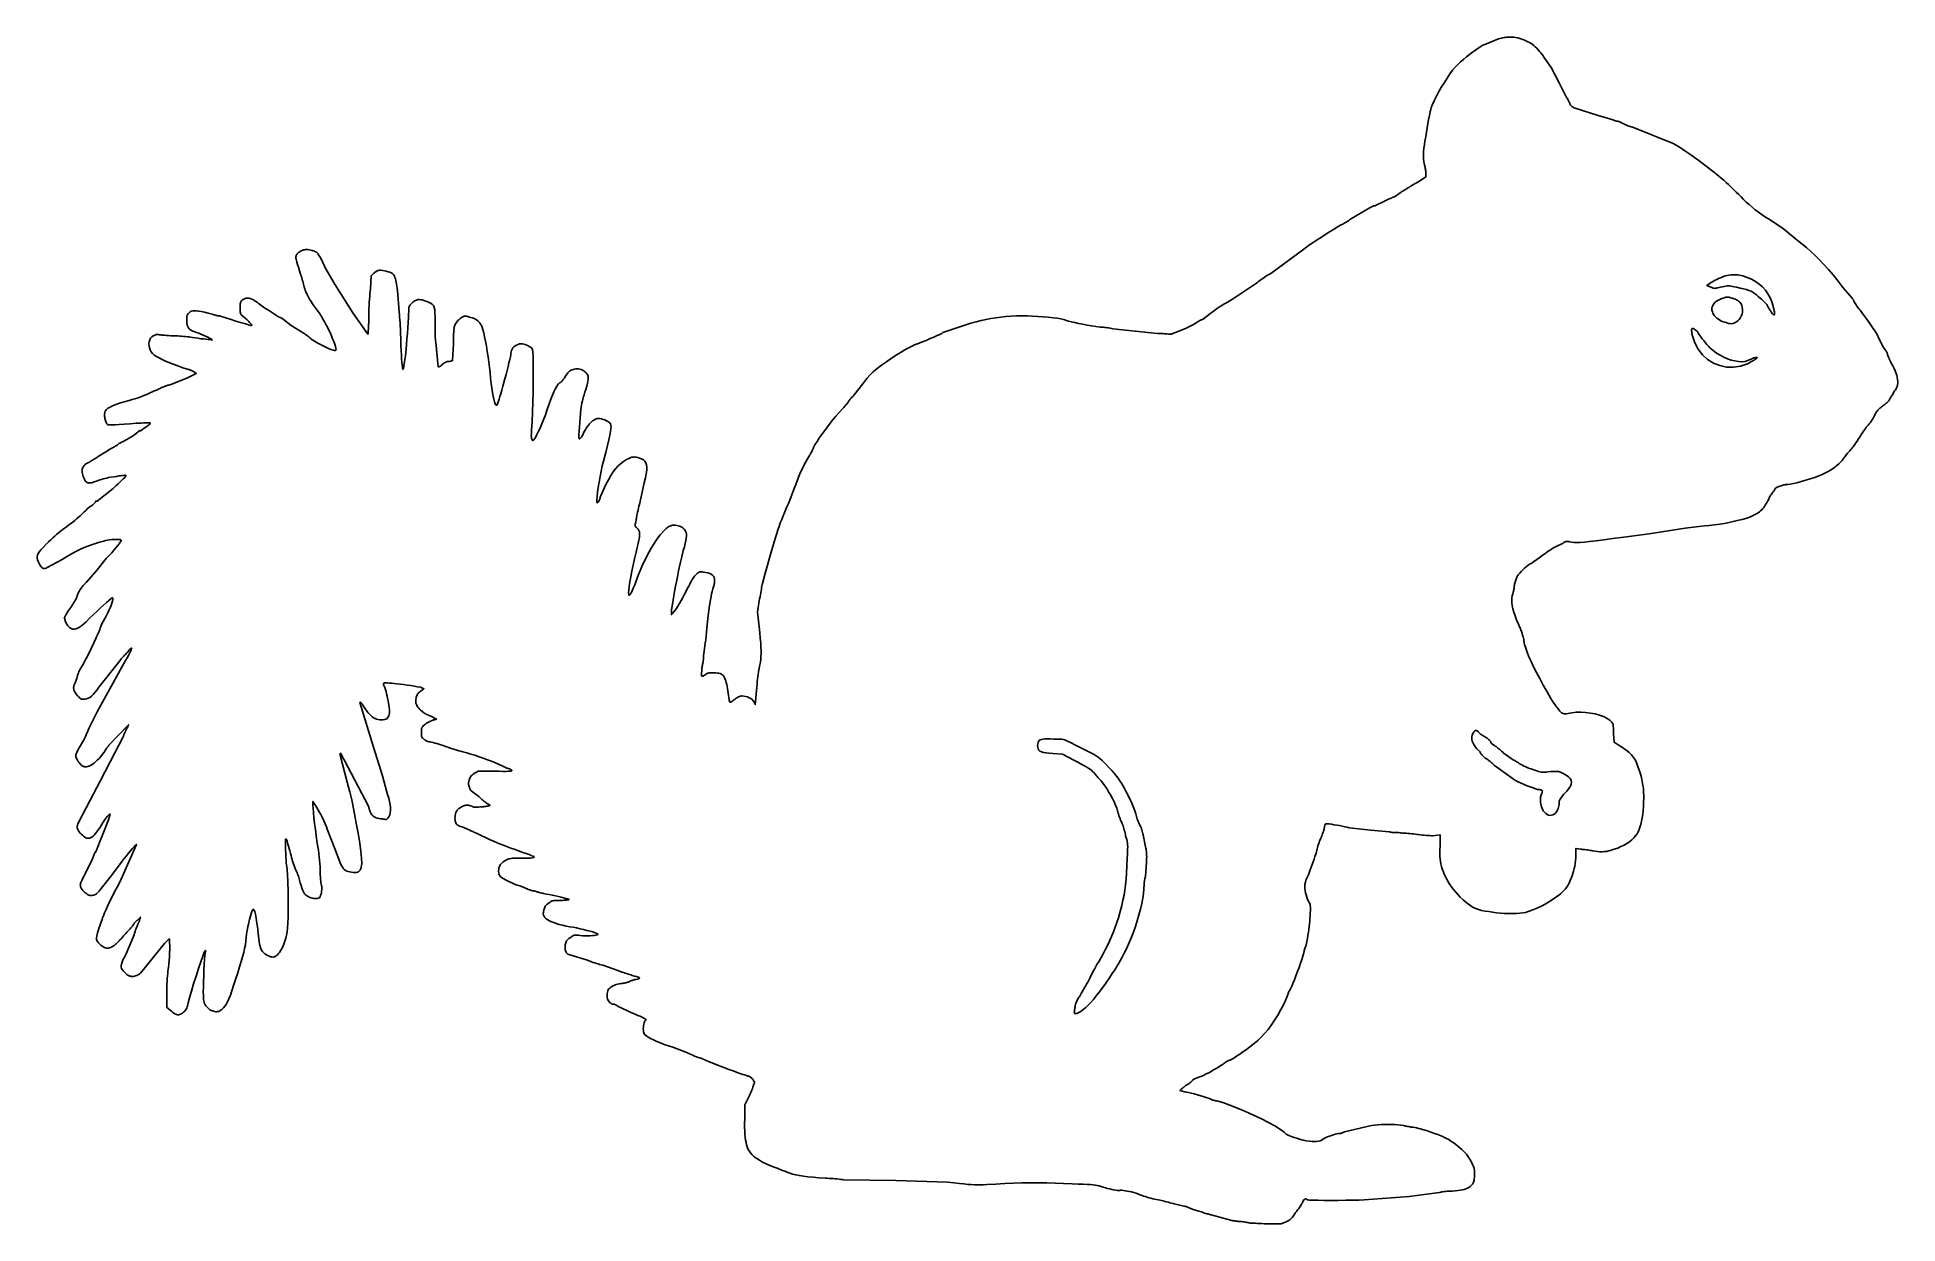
# Model space of a CAD drawing. Extents: x 0.25 to 7.24, y 0.43 to 4.89.
import ezdxf

# ---------------------------------------------------------------- set-up
doc = ezdxf.new("R2010")
doc.units = 0
doc.layers.get('0').update_dxf_attribs({"color": 5, "linetype": 'CONTINUOUS'})
doc.layers.add('1', color=1, linetype='CONTINUOUS')

msp = doc.modelspace()

# ---------------------------------------------------------------- linework, layer by layer
at = {"linetype": 'CONTINUOUS'}
msp.add_lwpolyline([(5.74174, 4.88288), (5.69069, 4.86186), (5.68362, 4.85838), (5.67517, 4.85348), (5.66561, 4.84735), (5.65518, 4.84019), (5.64414, 4.83221), (5.63274, 4.82359), (5.62124, 4.81454), (5.60987, 4.80526), (5.59891, 4.79594), (5.58859, 4.78679), (5.57925, 4.77666), (5.56937, 4.76452), (5.55913, 4.75068), (5.54871, 4.73547), (5.53829, 4.71922), (5.52805, 4.70225), (5.51817, 4.68488), (5.50883, 4.66744), (5.50021, 4.65025), (5.49249, 4.63363), (5.49069, 4.62948), (5.48886, 4.62417), (5.48701, 4.61763), (5.48509, 4.6098), (5.48311, 4.6006), (5.48103, 4.58996), (5.47885, 4.5778), (5.47654, 4.56406), (5.47409, 4.54866), (5.47147, 4.53153), (5.46814, 4.51431), (5.46535, 4.49859), (5.46309, 4.48429), (5.46138, 4.47128), (5.46021, 4.45946), (5.45958, 4.44872), (5.45949, 4.43895), (5.45994, 4.43005), (5.46093, 4.42191), (5.46246, 4.41441), (5.46336, 4.41146), (5.46424, 4.40807), (5.46508, 4.40436), (5.46587, 4.40043), (5.46659, 4.3964), (5.46722, 4.39236), (5.46774, 4.38843), (5.46813, 4.38472), (5.46838, 4.38133), (5.46847, 4.37838), (5.46847, 4.36336), (5.44144, 4.34535), (5.43614, 4.34265), (5.43106, 4.33999), (5.42628, 4.3374), (5.42184, 4.33492), (5.41779, 4.33258), (5.4142, 4.33043), (5.41111, 4.32849), (5.40858, 4.3268), (5.40666, 4.3254), (5.40541, 4.32432), (5.40343, 4.32325), (5.40113, 4.32187), (5.39854, 4.32024), (5.3957, 4.31841), (5.39264, 4.31644), (5.38941, 4.31438), (5.38602, 4.31228), (5.38253, 4.3102), (5.37897, 4.30819), (5.37538, 4.30631), (5.35135, 4.28829), (5.3501, 4.28811), (5.34818, 4.28759), (5.34565, 4.28675), (5.34256, 4.2856), (5.33896, 4.28416), (5.33492, 4.28245), (5.33048, 4.28049), (5.32569, 4.27829), (5.32062, 4.27588), (5.31532, 4.27327), (5.27628, 4.25526), (5.27421, 4.25499), (5.27166, 4.25425), (5.26868, 4.25307), (5.26532, 4.25151), (5.26164, 4.24962), (5.25768, 4.24747), (5.25351, 4.2451), (5.24918, 4.24257), (5.24474, 4.23993), (5.24024, 4.23724), (5.18919, 4.20721), (5.18542, 4.20443), (5.18138, 4.20154), (5.17716, 4.19861), (5.17285, 4.19572), (5.16854, 4.19294), (5.16432, 4.19034), (5.16029, 4.18799), (5.15652, 4.18597), (5.15311, 4.18434), (5.15015, 4.18318), (5.13874, 4.17669), (5.12485, 4.16836), (5.10923, 4.1587), (5.09264, 4.1482), (5.07583, 4.13739), (5.05956, 4.12675), (5.04458, 4.1168), (5.03166, 4.10804), (5.02156, 4.10097), (5.01502, 4.0961), (4.88589, 4), (4.88121, 3.99794), (4.87625, 3.99541), (4.87108, 3.99249), (4.86575, 3.98924), (4.86036, 3.98574), (4.85497, 3.98205), (4.84965, 3.97826), (4.84447, 3.97444), (4.83951, 3.97065), (4.83484, 3.96697), (4.74174, 3.9039), (4.72828, 3.89623), (4.71654, 3.88932), (4.70628, 3.88307), (4.69725, 3.87733), (4.68919, 3.872), (4.68185, 3.86693), (4.67498, 3.86201), (4.66832, 3.85711), (4.66163, 3.85209), (4.65465, 3.84685), (4.63063, 3.82883), (4.62962, 3.82847), (4.62844, 3.82802), (4.62688, 3.82739), (4.625, 3.82658), (4.62285, 3.82559), (4.62048, 3.82441), (4.61795, 3.82306), (4.61531, 3.82153), (4.61261, 3.81982), (4.6048, 3.81483), (4.59447, 3.80906), (4.58234, 3.80282), (4.56913, 3.79642), (4.55556, 3.79017), (4.54234, 3.78436), (4.53021, 3.77931), (4.51988, 3.77533), (4.51207, 3.77271), (4.50751, 3.77177), (4.50608, 3.77186), (4.50366, 3.77208), (4.50035, 3.77242), (4.49622, 3.77283), (4.49137, 3.77327), (4.48589, 3.77372), (4.47986, 3.77413), (4.47339, 3.77446), (4.46656, 3.77469), (4.45946, 3.77477), (4.29129, 3.79279), (4.28662, 3.79369), (4.28168, 3.79457), (4.27656, 3.79541), (4.27135, 3.7962), (4.26614, 3.79692), (4.26102, 3.79755), (4.25608, 3.79807), (4.25141, 3.79846), (4.2471, 3.79871), (4.24324, 3.7988), (4.22746, 3.80085), (4.21105, 3.80334), (4.19446, 3.80615), (4.17814, 3.80918), (4.16254, 3.81231), (4.14811, 3.81545), (4.1353, 3.81847), (4.12456, 3.82129), (4.11635, 3.82377), (4.11111, 3.82583), (4.10528, 3.82771), (4.09542, 3.82969), (4.08222, 3.83172), (4.06633, 3.83371), (4.04842, 3.83559), (4.02917, 3.83729), (4.00922, 3.83873), (3.98926, 3.83986), (3.96995, 3.84058), (3.95195, 3.84084), (3.92938, 3.84057), (3.9083, 3.83976), (3.88841, 3.83841), (3.86941, 3.83652), (3.85098, 3.83408), (3.83282, 3.83111), (3.81462, 3.8276), (3.79608, 3.82354), (3.7769, 3.81895), (3.75676, 3.81381), (3.65165, 3.77778), (3.64774, 3.77522), (3.64022, 3.77139), (3.62995, 3.76662), (3.61783, 3.76125), (3.60473, 3.75563), (3.59154, 3.7501), (3.57915, 3.74501), (3.56843, 3.74068), (3.56027, 3.73748), (3.55556, 3.73574), (3.55226, 3.73449), (3.54792, 3.73264), (3.54274, 3.73028), (3.53696, 3.72752), (3.53078, 3.72447), (3.52442, 3.72125), (3.5181, 3.71795), (3.51202, 3.71469), (3.50642, 3.71157), (3.5015, 3.70871), (3.47954, 3.69521), (3.45879, 3.68178), (3.43937, 3.66849), (3.42141, 3.65542), (3.40503, 3.64264), (3.39037, 3.63022), (3.37754, 3.61823), (3.36668, 3.60675), (3.35791, 3.59584), (3.35135, 3.58559), (3.31832, 3.54354), (3.314, 3.53914), (3.31005, 3.53494), (3.30651, 3.531), (3.30338, 3.52735), (3.30068, 3.52402), (3.29843, 3.52106), (3.29665, 3.51849), (3.29535, 3.51635), (3.29456, 3.51468), (3.29429, 3.51351), (3.29297, 3.51217), (3.29146, 3.51059), (3.28949, 3.50852), (3.28716, 3.50601), (3.28456, 3.50314), (3.28179, 3.49998), (3.27892, 3.4966), (3.27605, 3.49308), (3.27327, 3.48949), (3.26189, 3.47751), (3.24963, 3.46354), (3.23687, 3.44814), (3.22398, 3.43183), (3.21134, 3.41517), (3.19933, 3.39868), (3.18833, 3.38291), (3.17871, 3.36841), (3.17087, 3.35571), (3.16517, 3.34535), (3.16418, 3.34256), (3.16303, 3.33963), (3.16173, 3.33659), (3.16031, 3.33348), (3.15878, 3.33033), (3.15717, 3.32718), (3.15547, 3.32407), (3.15373, 3.32103), (3.15195, 3.3181), (3.15015, 3.31532), (3.1432, 3.30376), (3.13672, 3.29242), (3.13064, 3.28115), (3.12488, 3.26981), (3.11937, 3.25826), (3.11404, 3.24634), (3.10882, 3.23392), (3.10364, 3.22085), (3.09842, 3.20699), (3.09309, 3.19219), (3.07207, 3.13814), (3.0644, 3.12023), (3.05751, 3.1041), (3.05132, 3.08933), (3.04569, 3.07553), (3.04054, 3.06231), (3.03575, 3.04927), (3.03121, 3.03602), (3.02681, 3.02215), (3.02245, 3.00727), (3.01802, 2.99099), (3.00601, 2.95195), (2.98198, 2.86787), (2.97297, 2.83483), (2.97207, 2.83071), (2.97115, 2.82566), (2.97019, 2.81981), (2.96918, 2.81331), (2.96809, 2.80631), (2.96692, 2.79894), (2.96564, 2.79136), (2.96423, 2.78371), (2.96268, 2.77613), (2.96096, 2.76877), (2.95495, 2.72673), (2.96096, 2.67267), (2.9634, 2.64918), (2.96531, 2.62885), (2.96672, 2.61127), (2.96764, 2.59599), (2.96809, 2.58258), (2.9681, 2.57062), (2.96767, 2.55966), (2.96682, 2.54929), (2.96558, 2.53905), (2.96396, 2.52853), (2.96225, 2.52277), (2.9607, 2.51632), (2.95929, 2.50923), (2.95801, 2.50153), (2.95683, 2.49324), (2.95575, 2.48442), (2.95474, 2.47509), (2.95378, 2.4653), (2.95286, 2.45507), (2.95195, 2.44444), (2.94595, 2.37838), (2.94452, 2.38368), (2.94208, 2.38873), (2.9387, 2.39346), (2.93446, 2.39779), (2.92943, 2.40165), (2.92368, 2.40497), (2.91727, 2.40768), (2.91029, 2.40971), (2.90281, 2.41097), (2.89489, 2.41141), (2.89219, 2.41123), (2.88944, 2.41069), (2.88662, 2.40979), (2.8837, 2.40853), (2.88063, 2.40691), (2.87738, 2.40493), (2.87392, 2.40258), (2.8702, 2.39988), (2.86619, 2.39682), (2.86186, 2.39339), (2.8586, 2.39097), (2.85598, 2.38917), (2.85389, 2.38804), (2.85225, 2.38768), (2.85098, 2.38814), (2.84997, 2.3895), (2.84914, 2.39184), (2.84841, 2.39522), (2.84767, 2.39972), (2.84685, 2.40541), (2.84586, 2.41367), (2.84471, 2.42213), (2.84341, 2.43062), (2.84199, 2.43899), (2.84047, 2.44707), (2.83885, 2.4547), (2.83716, 2.46172), (2.83541, 2.46796), (2.83363, 2.47327), (2.83183, 2.47748), (2.82993, 2.48171), (2.82775, 2.48543), (2.82521, 2.48864), (2.82222, 2.49136), (2.81869, 2.49362), (2.81453, 2.49542), (2.80965, 2.4968), (2.80396, 2.49775), (2.79737, 2.49832), (2.78979, 2.4985), (2.78473, 2.49849), (2.78032, 2.49845), (2.77649, 2.49834), (2.77316, 2.49811), (2.77027, 2.49775), (2.76774, 2.4972), (2.76549, 2.49644), (2.76346, 2.49542), (2.76157, 2.49412), (2.75976, 2.49249), (2.75561, 2.48934), (2.75214, 2.48711), (2.74933, 2.48582), (2.74712, 2.48548), (2.7455, 2.48611), (2.74441, 2.48774), (2.74383, 2.49037), (2.74371, 2.49403), (2.74403, 2.49874), (2.74474, 2.5045), (2.74483, 2.50819), (2.74508, 2.512), (2.74547, 2.51588), (2.74599, 2.51978), (2.74662, 2.52365), (2.74734, 2.52742), (2.74813, 2.53105), (2.74897, 2.53449), (2.74985, 2.53767), (2.75075, 2.54054), (2.75084, 2.54403), (2.75111, 2.54897), (2.75156, 2.55522), (2.75219, 2.56259), (2.753, 2.57095), (2.75399, 2.58011), (2.75517, 2.58992), (2.75652, 2.60022), (2.75805, 2.61084), (2.75976, 2.62162), (2.76246, 2.65156), (2.76514, 2.67844), (2.76779, 2.70243), (2.77038, 2.72372), (2.7729, 2.74249), (2.77533, 2.75892), (2.77765, 2.77318), (2.77984, 2.78547), (2.78189, 2.79595), (2.78378, 2.8048), (2.7855, 2.8093), (2.78703, 2.81374), (2.78838, 2.81808), (2.78955, 2.82225), (2.79054, 2.8262), (2.79135, 2.82989), (2.79198, 2.83325), (2.79243, 2.83623), (2.7927, 2.83878), (2.79279, 2.84084), (2.79324, 2.84688), (2.79274, 2.85237), (2.79128, 2.85733), (2.7888, 2.86174), (2.78529, 2.86562), (2.78068, 2.86895), (2.77497, 2.87174), (2.7681, 2.87399), (2.76004, 2.87571), (2.75075, 2.87688), (2.74667, 2.87768), (2.7433, 2.87822), (2.74048, 2.87844), (2.73802, 2.87827), (2.73574, 2.87763), (2.73345, 2.87644), (2.73099, 2.87465), (2.72817, 2.87217), (2.7248, 2.86893), (2.72072, 2.86486), (2.71801, 2.86189), (2.71527, 2.85835), (2.71245, 2.85424), (2.70953, 2.84954), (2.70646, 2.84422), (2.70321, 2.83827), (2.69974, 2.83167), (2.69602, 2.82441), (2.69202, 2.81646), (2.68769, 2.80781), (2.68058, 2.79459), (2.67371, 2.78203), (2.66712, 2.77027), (2.66088, 2.75942), (2.65503, 2.74962), (2.64963, 2.741), (2.64474, 2.73367), (2.64041, 2.72776), (2.63669, 2.7234), (2.63363, 2.72072), (2.63282, 2.71918), (2.63217, 2.71815), (2.63166, 2.71759), (2.63101, 2.71772), (2.63082, 2.71834), (2.63071, 2.71929), (2.63065, 2.72053), (2.63063, 2.72202), (2.63063, 2.72372), (2.63141, 2.73426), (2.63359, 2.75068), (2.63696, 2.77186), (2.6413, 2.79666), (2.6464, 2.82395), (2.65204, 2.85259), (2.658, 2.88144), (2.66407, 2.90938), (2.67004, 2.93526), (2.67568, 2.95796), (2.67973, 2.97231), (2.68291, 2.98484), (2.68522, 2.99571), (2.68668, 3.00509), (2.68731, 3.01314), (2.68714, 3.02001), (2.68617, 3.02588), (2.68442, 3.03089), (2.68192, 3.03523), (2.67868, 3.03904), (2.67645, 3.04165), (2.67344, 3.04406), (2.66979, 3.04626), (2.66561, 3.04822), (2.66104, 3.04992), (2.65619, 3.05136), (2.6512, 3.05251), (2.6462, 3.05336), (2.6413, 3.05388), (2.63664, 3.05405), (2.6345, 3.05379), (2.63178, 3.05305), (2.62864, 3.05186), (2.6252, 3.05031), (2.62162, 3.04842), (2.61804, 3.04627), (2.61461, 3.0439), (2.61146, 3.04137), (2.60874, 3.03873), (2.60661, 3.03604), (2.58859, 3.01802), (2.5804, 3.00676), (2.57208, 2.99462), (2.5637, 2.98161), (2.55529, 2.96776), (2.54692, 2.95308), (2.53864, 2.93759), (2.53051, 2.9213), (2.52257, 2.90424), (2.51489, 2.88642), (2.50751, 2.86787), (2.50228, 2.85401), (2.49742, 2.8413), (2.49291, 2.82981), (2.48877, 2.81963), (2.48499, 2.81081), (2.48156, 2.80344), (2.4785, 2.79757), (2.4758, 2.7933), (2.47345, 2.79068), (2.47147, 2.78979), (2.4702, 2.79214), (2.46996, 2.79887), (2.47069, 2.80949), (2.47234, 2.82352), (2.47485, 2.84047), (2.47817, 2.85984), (2.48226, 2.88117), (2.48704, 2.90395), (2.49247, 2.92771), (2.4985, 2.95195), (2.50264, 2.96947), (2.50602, 2.98438), (2.50861, 2.99695), (2.51037, 3.00745), (2.51126, 3.01614), (2.51126, 3.0233), (2.51031, 3.0292), (2.5084, 3.03411), (2.50547, 3.0383), (2.5015, 3.04204), (2.49907, 3.0445), (2.49715, 3.04661), (2.49574, 3.04853), (2.49482, 3.05045), (2.49437, 3.05255), (2.49437, 3.05502), (2.4948, 3.05802), (2.49564, 3.06174), (2.49688, 3.06637), (2.4985, 3.07207), (2.49867, 3.07529), (2.49917, 3.07947), (2.49996, 3.08448), (2.501, 3.09019), (2.50225, 3.09647), (2.50369, 3.10321), (2.50527, 3.11027), (2.50695, 3.11753), (2.50871, 3.12486), (2.51051, 3.13213), (2.52853, 3.21321), (2.53321, 3.23163), (2.53646, 3.2474), (2.53826, 3.26075), (2.53862, 3.27193), (2.53754, 3.28116), (2.53501, 3.28867), (2.53105, 3.29471), (2.52565, 3.29951), (2.5188, 3.30329), (2.51051, 3.30631), (2.50462, 3.30792), (2.49946, 3.30914), (2.49483, 3.30993), (2.49057, 3.31025), (2.48649, 3.31006), (2.4824, 3.30933), (2.47814, 3.30803), (2.47351, 3.30611), (2.46835, 3.30355), (2.46246, 3.3003), (2.45053, 3.29294), (2.43976, 3.28505), (2.42989, 3.27625), (2.42066, 3.26619), (2.41179, 3.2545), (2.403, 3.24084), (2.39404, 3.22483), (2.38462, 3.20613), (2.37449, 3.18435), (2.36336, 3.15916), (2.36238, 3.15565), (2.36125, 3.15236), (2.36001, 3.14932), (2.3587, 3.14657), (2.35736, 3.14414), (2.35601, 3.14208), (2.3547, 3.14041), (2.35347, 3.13917), (2.35234, 3.1384), (2.35135, 3.13814), (2.35016, 3.14105), (2.3501, 3.14919), (2.35105, 3.16165), (2.35289, 3.17754), (2.35548, 3.19595), (2.3587, 3.21598), (2.36243, 3.23673), (2.36653, 3.2573), (2.37089, 3.27679), (2.37538, 3.29429), (2.38359, 3.32647), (2.39027, 3.35311), (2.39551, 3.37481), (2.3994, 3.39217), (2.40203, 3.40578), (2.40348, 3.41624), (2.40386, 3.42414), (2.40324, 3.43008), (2.40173, 3.43465), (2.3994, 3.43844), (2.39602, 3.44121), (2.3915, 3.44404), (2.3861, 3.44679), (2.38013, 3.44935), (2.37387, 3.45158), (2.36762, 3.45336), (2.36165, 3.45456), (2.35625, 3.45506), (2.35172, 3.45474), (2.34835, 3.45345), (2.3432, 3.45147), (2.3385, 3.44908), (2.33416, 3.44626), (2.33009, 3.44298), (2.3262, 3.43919), (2.3224, 3.43486), (2.3186, 3.42995), (2.31471, 3.42443), (2.31065, 3.41826), (2.30631, 3.41141), (2.30207, 3.40303), (2.29833, 3.39589), (2.29506, 3.38998), (2.29223, 3.38527), (2.28979, 3.38176), (2.28771, 3.37941), (2.28596, 3.37822), (2.28449, 3.37816), (2.28328, 3.37922), (2.28228, 3.38138), (2.28246, 3.38581), (2.28295, 3.39483), (2.28374, 3.40746), (2.28478, 3.4227), (2.28604, 3.43956), (2.28747, 3.45706), (2.28905, 3.47419), (2.29074, 3.48997), (2.2925, 3.50341), (2.29429, 3.51351), (2.29528, 3.51746), (2.29643, 3.52199), (2.29773, 3.527), (2.29915, 3.53235), (2.30068, 3.53791), (2.30229, 3.54357), (2.30398, 3.54919), (2.30573, 3.55464), (2.30751, 3.55981), (2.30931, 3.56456), (2.31255, 3.57695), (2.31507, 3.58727), (2.31688, 3.59578), (2.31796, 3.60276), (2.31832, 3.60848), (2.31796, 3.61321), (2.31688, 3.61722), (2.31507, 3.62078), (2.31255, 3.62416), (2.30931, 3.62763), (2.30545, 3.63105), (2.30114, 3.63407), (2.29647, 3.63665), (2.29153, 3.63877), (2.28641, 3.64039), (2.2812, 3.64147), (2.27599, 3.64196), (2.27087, 3.64185), (2.26593, 3.64109), (2.26126, 3.63964), (2.25774, 3.63855), (2.25437, 3.63707), (2.2511, 3.63515), (2.2479, 3.63277), (2.24474, 3.62988), (2.24159, 3.62645), (2.23839, 3.62244), (2.23512, 3.61783), (2.23175, 3.61256), (2.22823, 3.60661), (2.22635, 3.60391), (2.22434, 3.60127), (2.22226, 3.59874), (2.22016, 3.59637), (2.21809, 3.59422), (2.21612, 3.59234), (2.21429, 3.59078), (2.21266, 3.5896), (2.21128, 3.58885), (2.21021, 3.58859), (2.20651, 3.58522), (2.20257, 3.5804), (2.19835, 3.57391), (2.19378, 3.56557), (2.18881, 3.55518), (2.1834, 3.54253), (2.17748, 3.52744), (2.171, 3.50969), (2.16391, 3.4891), (2.15616, 3.46547), (2.15141, 3.45345), (2.14628, 3.44108), (2.14094, 3.42871), (2.13554, 3.4167), (2.13026, 3.40541), (2.12524, 3.3952), (2.12065, 3.38643), (2.11666, 3.37946), (2.11343, 3.37465), (2.11111, 3.37237), (2.1094, 3.37201), (2.10789, 3.37268), (2.1066, 3.37437), (2.10554, 3.37703), (2.10473, 3.38063), (2.10419, 3.38513), (2.10394, 3.39049), (2.104, 3.39668), (2.10438, 3.40367), (2.10511, 3.41141), (2.10681, 3.44293), (2.1083, 3.4787), (2.10954, 3.51703), (2.11049, 3.55623), (2.11111, 3.59459), (2.11138, 3.63044), (2.11124, 3.66207), (2.11068, 3.68778), (2.10965, 3.7059), (2.10811, 3.71471), (2.10661, 3.71749), (2.10402, 3.72036), (2.10054, 3.72323), (2.09634, 3.72601), (2.09159, 3.7286), (2.08649, 3.73093), (2.0812, 3.7329), (2.07592, 3.73441), (2.07081, 3.73539), (2.06607, 3.73574), (2.05986, 3.73521), (2.05393, 3.73372), (2.04836, 3.73136), (2.04324, 3.72824), (2.03866, 3.72447), (2.03471, 3.72017), (2.03149, 3.71543), (2.02907, 3.71037), (2.02755, 3.70509), (2.02703, 3.6997), (2.02651, 3.6952), (2.02506, 3.68747), (2.02281, 3.67708), (2.01992, 3.66458), (2.01652, 3.65053), (2.01276, 3.63548), (2.00878, 3.62001), (2.00473, 3.60466), (2.00076, 3.59), (1.997, 3.57658), (1.99276, 3.56142), (1.98902, 3.54832), (1.98575, 3.53717), (1.98292, 3.52786), (1.98048, 3.52027), (1.9784, 3.51431), (1.97665, 3.50986), (1.97518, 3.50681), (1.97397, 3.50506), (1.97297, 3.5045), (1.97027, 3.50601), (1.96759, 3.51039), (1.96495, 3.51748), (1.96235, 3.52709), (1.95983, 3.53904), (1.95741, 3.55315), (1.95508, 3.56925), (1.95289, 3.58715), (1.95084, 3.60667), (1.94895, 3.62763), (1.94689, 3.64637), (1.94438, 3.66619), (1.94152, 3.68655), (1.93838, 3.70691), (1.93506, 3.72673), (1.93165, 3.74547), (1.92824, 3.76258), (1.92492, 3.77754), (1.92179, 3.78979), (1.91892, 3.7988), (1.91612, 3.80475), (1.91311, 3.81004), (1.90984, 3.81472), (1.90628, 3.81883), (1.9024, 3.82245), (1.89816, 3.82561), (1.89353, 3.82838), (1.88846, 3.8308), (1.88292, 3.83293), (1.87688, 3.83483), (1.8719, 3.83646), (1.8677, 3.83774), (1.86415, 3.8387), (1.86112, 3.83935), (1.85848, 3.83971), (1.85612, 3.83981), (1.8539, 3.83965), (1.8517, 3.83926), (1.84939, 3.83865), (1.84685, 3.83784), (1.84333, 3.83594), (1.83998, 3.83385), (1.83677, 3.83154), (1.83368, 3.829), (1.83071, 3.8262), (1.82782, 3.82314), (1.82501, 3.81978), (1.82225, 3.81612), (1.81952, 3.81214), (1.81682, 3.80781), (1.81592, 3.80498), (1.81504, 3.80175), (1.8142, 3.79792), (1.81341, 3.79325), (1.81269, 3.78754), (1.81206, 3.78056), (1.81154, 3.77211), (1.81115, 3.76197), (1.8109, 3.74992), (1.81081, 3.73574), (1.80781, 3.67267), (1.7958, 3.66967), (1.79309, 3.66958), (1.79039, 3.66929), (1.78769, 3.66878), (1.78498, 3.66804), (1.78228, 3.66704), (1.77958, 3.66578), (1.77688, 3.66423), (1.77417, 3.66237), (1.77147, 3.66018), (1.76877, 3.65766), (1.76697, 3.65595), (1.76519, 3.65441), (1.76344, 3.65306), (1.76175, 3.65189), (1.76014, 3.6509), (1.75861, 3.65009), (1.75719, 3.64946), (1.75589, 3.64901), (1.75474, 3.64874), (1.75375, 3.64865), (1.74474, 3.74174), (1.74393, 3.74685), (1.74328, 3.75303), (1.74277, 3.76012), (1.74239, 3.76793), (1.74212, 3.77628), (1.74193, 3.78499), (1.74182, 3.79387), (1.74177, 3.80276), (1.74174, 3.81147), (1.74174, 3.81982), (1.74169, 3.83774), (1.74136, 3.85218), (1.74044, 3.86363), (1.73867, 3.87258), (1.73574, 3.8795), (1.73136, 3.8849), (1.72526, 3.88925), (1.71714, 3.89304), (1.70671, 3.89677), (1.69369, 3.9009), (1.68855, 3.90162), (1.68387, 3.90196), (1.67959, 3.9019), (1.67563, 3.90143), (1.67192, 3.90053), (1.6684, 3.89917), (1.66498, 3.89735), (1.6616, 3.89504), (1.65818, 3.89223), (1.65465, 3.88889), (1.6514, 3.88561), (1.64879, 3.88286), (1.64676, 3.88043), (1.64524, 3.87813), (1.64414, 3.87575), (1.64341, 3.87311), (1.64297, 3.86999), (1.64274, 3.86621), (1.64265, 3.86156), (1.64264, 3.85586), (1.64239, 3.84685), (1.64168, 3.8332), (1.64062, 3.81602), (1.63928, 3.79642), (1.63776, 3.77553), (1.63616, 3.75445), (1.63455, 3.73431), (1.63303, 3.71623), (1.6317, 3.70132), (1.63063, 3.69069), (1.62965, 3.68269), (1.62854, 3.675), (1.62736, 3.66774), (1.62616, 3.66105), (1.625, 3.65503), (1.62393, 3.64983), (1.623, 3.64556), (1.62227, 3.64235), (1.62179, 3.64034), (1.62162, 3.63964), (1.62072, 3.64072), (1.61982, 3.64399), (1.61892, 3.64945), (1.61802, 3.65713), (1.61712, 3.66704), (1.61622, 3.67921), (1.61532, 3.69364), (1.61441, 3.71037), (1.61351, 3.7294), (1.61261, 3.75075), (1.61253, 3.76018), (1.61228, 3.77033), (1.61188, 3.78102), (1.61136, 3.79207), (1.61074, 3.8033), (1.61002, 3.81453), (1.60923, 3.82559), (1.60838, 3.83628), (1.6075, 3.84643), (1.60661, 3.85586), (1.6006, 3.93694), (1.59961, 3.94494), (1.59846, 3.9527), (1.59717, 3.96013), (1.59575, 3.96716), (1.59422, 3.97372), (1.5926, 3.97975), (1.59091, 3.98516), (1.58917, 3.98989), (1.58738, 3.99386), (1.58559, 3.997), (1.58212, 3.99969), (1.57735, 4.00231), (1.57156, 4.00478), (1.56507, 4.00704), (1.55818, 4.00901), (1.55121, 4.01062), (1.54445, 4.0118), (1.53821, 4.01247), (1.5328, 4.01256), (1.52853, 4.01201), (1.52746, 4.01184), (1.52608, 4.01134), (1.52445, 4.01055), (1.52262, 4.00951), (1.52065, 4.00826), (1.51858, 4.00682), (1.51648, 4.00524), (1.5144, 4.00356), (1.51239, 4.0018), (1.51051, 4), (1.5015, 3.99099), (1.4985, 3.94294), (1.4976, 3.93424), (1.49672, 3.92449), (1.49588, 3.91392), (1.49509, 3.90273), (1.49437, 3.89114), (1.49374, 3.87938), (1.49322, 3.86765), (1.49283, 3.85617), (1.49258, 3.84516), (1.49249, 3.83483), (1.49241, 3.82512), (1.49218, 3.81588), (1.49184, 3.80721), (1.49144, 3.79923), (1.49099, 3.79204), (1.49055, 3.78575), (1.49014, 3.78047), (1.4898, 3.77631), (1.48957, 3.77338), (1.48949, 3.77177), (1.43243, 3.85285), (1.36637, 3.95796), (1.32733, 4.02402), (1.32446, 4.03121), (1.32135, 4.03827), (1.31808, 4.04508), (1.31479, 4.05151), (1.31156, 4.05743), (1.30852, 4.06273), (1.30576, 4.06726), (1.3034, 4.07092), (1.30154, 4.07356), (1.3003, 4.07508), (1.29815, 4.07768), (1.29535, 4.0801), (1.29198, 4.08229), (1.2881, 4.08425), (1.28378, 4.08596), (1.27911, 4.0874), (1.27415, 4.08855), (1.26897, 4.08939), (1.26365, 4.08991), (1.25826, 4.09009), (1.25483, 4.09), (1.2517, 4.08973), (1.24883, 4.08928), (1.24615, 4.08865), (1.24362, 4.08784), (1.24118, 4.08685), (1.23877, 4.08568), (1.23635, 4.08432), (1.23385, 4.08279), (1.23123, 4.08108), (1.22944, 4.08001), (1.22768, 4.07865), (1.22599, 4.07708), (1.22441, 4.07536), (1.22297, 4.07357), (1.22172, 4.07178), (1.22068, 4.07007), (1.21989, 4.06849), (1.21939, 4.06714), (1.21922, 4.06607), (1.21851, 4.06348), (1.21821, 4.06088), (1.21838, 4.05788), (1.21908, 4.0541), (1.22035, 4.04917), (1.22225, 4.04271), (1.22483, 4.03435), (1.22816, 4.02369), (1.23227, 4.01036), (1.23724, 3.99399), (1.23904, 3.98843), (1.24082, 3.98263), (1.24256, 3.97672), (1.24425, 3.97083), (1.24587, 3.96509), (1.2474, 3.95962), (1.24882, 3.95454), (1.25011, 3.94998), (1.25126, 3.94607), (1.25225, 3.94294), (1.25351, 3.93735), (1.25547, 3.93139), (1.25812, 3.92502), (1.26143, 3.91825), (1.26539, 3.91104), (1.26998, 3.90338), (1.27519, 3.89525), (1.28098, 3.88663), (1.28736, 3.87751), (1.29429, 3.86787), (1.29855, 3.86262), (1.30237, 3.85761), (1.30586, 3.85271), (1.30914, 3.84778), (1.31231, 3.84272), (1.31548, 3.83738), (1.31876, 3.83165), (1.32226, 3.82539), (1.32608, 3.81849), (1.33033, 3.81081), (1.3358, 3.80042), (1.34131, 3.78929), (1.34671, 3.77776), (1.35186, 3.76617), (1.35661, 3.75488), (1.36082, 3.74422), (1.36434, 3.73453), (1.36704, 3.72615), (1.36876, 3.71943), (1.36937, 3.71471), (1.36917, 3.7131), (1.36853, 3.71188), (1.36734, 3.71109), (1.36553, 3.71077), (1.36299, 3.71096), (1.35964, 3.71169), (1.35539, 3.71299), (1.35015, 3.71491), (1.34383, 3.71747), (1.33634, 3.72072), (1.3003, 3.73874), (1.27628, 3.75375), (1.2743, 3.75564), (1.27202, 3.75767), (1.26949, 3.75981), (1.26676, 3.76202), (1.26389, 3.76426), (1.26092, 3.76651), (1.25792, 3.76872), (1.25494, 3.77086), (1.25203, 3.77289), (1.24925, 3.77477), (1.2012, 3.8048), (1.16517, 3.83183), (1.15315, 3.83784), (1.11111, 3.86486), (1.10969, 3.8653), (1.10734, 3.86652), (1.10419, 3.86843), (1.1004, 3.87092), (1.0961, 3.87387), (1.09144, 3.87719), (1.08656, 3.88076), (1.08161, 3.88447), (1.07673, 3.88822), (1.07207, 3.89189), (1.06513, 3.89685), (1.05867, 3.9009), (1.05264, 3.90405), (1.04699, 3.90631), (1.04167, 3.90766), (1.03661, 3.90811), (1.03177, 3.90766), (1.0271, 3.90631), (1.02253, 3.90405), (1.01802, 3.9009), (1.01558, 3.89917), (1.01362, 3.89749), (1.0121, 3.89574), (1.01095, 3.89379), (1.01014, 3.89152), (1.00959, 3.88879), (1.00925, 3.88549), (1.00908, 3.88149), (1.00902, 3.87666), (1.00901, 3.87087), (1.00902, 3.86508), (1.00908, 3.86025), (1.00925, 3.85625), (1.00959, 3.85295), (1.01014, 3.85023), (1.01095, 3.84795), (1.0121, 3.846), (1.01362, 3.84425), (1.01558, 3.84257), (1.01802, 3.84084), (1.0264, 3.83326), (1.03356, 3.82671), (1.03953, 3.82114), (1.04435, 3.81648), (1.04805, 3.81269), (1.05067, 3.80971), (1.05224, 3.80748), (1.0528, 3.80596), (1.0524, 3.80508), (1.05105, 3.8048), (1.04806, 3.80523), (1.04298, 3.80641), (1.03624, 3.80821), (1.02828, 3.81047), (1.01952, 3.81306), (1.0104, 3.81583), (1.00136, 3.81864), (0.99282, 3.82133), (0.98521, 3.82378), (0.97898, 3.82583), (0.93093, 3.84084), (0.92896, 3.84093), (0.92668, 3.84118), (0.92415, 3.84157), (0.92142, 3.84209), (0.91854, 3.84272), (0.91558, 3.84344), (0.91258, 3.84423), (0.9096, 3.84507), (0.90669, 3.84595), (0.9039, 3.84685), (0.88792, 3.85099), (0.87409, 3.85439), (0.8622, 3.85704), (0.85206, 3.85891), (0.84347, 3.85998), (0.83623, 3.86025), (0.83014, 3.85969), (0.82501, 3.85828), (0.82063, 3.85601), (0.81682, 3.85285), (0.81438, 3.85031), (0.81242, 3.84802), (0.8109, 3.84588), (0.80975, 3.84377), (0.80893, 3.84159), (0.80838, 3.83923), (0.80805, 3.83658), (0.80788, 3.83354), (0.80782, 3.82999), (0.80781, 3.82583), (0.808, 3.81824), (0.80862, 3.81163), (0.80975, 3.80588), (0.81146, 3.80089), (0.81381, 3.79655), (0.81689, 3.79274), (0.82076, 3.78938), (0.82549, 3.78633), (0.83116, 3.7835), (0.83784, 3.78078), (0.8448, 3.77856), (0.85278, 3.77564), (0.86138, 3.77221), (0.87017, 3.76848), (0.87875, 3.76464), (0.8867, 3.76089), (0.89361, 3.75743), (0.89905, 3.75445), (0.90262, 3.75216), (0.9039, 3.75075), (0.90277, 3.75084), (0.89956, 3.75111), (0.8945, 3.75156), (0.88786, 3.75219), (0.87988, 3.753), (0.87082, 3.75399), (0.86094, 3.75517), (0.85047, 3.75652), (0.83969, 3.75805), (0.82883, 3.75976), (0.82309, 3.76066), (0.81677, 3.76154), (0.81002, 3.76238), (0.80298, 3.76317), (0.7958, 3.76389), (0.78861, 3.76452), (0.78157, 3.76504), (0.77482, 3.76543), (0.7685, 3.76568), (0.76276, 3.76577), (0.75728, 3.76585), (0.75171, 3.76608), (0.74614, 3.76641), (0.74066, 3.76682), (0.73536, 3.76727), (0.73033, 3.76771), (0.72566, 3.76812), (0.72144, 3.76846), (0.71776, 3.76868), (0.71471, 3.76877), (0.70974, 3.76958), (0.70551, 3.77019), (0.7019, 3.77058), (0.69876, 3.77074), (0.69595, 3.77065), (0.69331, 3.77028), (0.69071, 3.76963), (0.688, 3.76867), (0.68504, 3.76739), (0.68168, 3.76577), (0.676, 3.76221), (0.67157, 3.75717), (0.66836, 3.75093), (0.66635, 3.74381), (0.66554, 3.73611), (0.6659, 3.72814), (0.66741, 3.72021), (0.67005, 3.71262), (0.67382, 3.70568), (0.67868, 3.6997), (0.68425, 3.69494), (0.69187, 3.68971), (0.70144, 3.68408), (0.71284, 3.67813), (0.72598, 3.67192), (0.74073, 3.66554), (0.757, 3.65904), (0.77468, 3.65252), (0.79365, 3.64602), (0.81381, 3.63964), (0.81651, 3.63874), (0.81917, 3.63784), (0.82176, 3.63694), (0.82424, 3.63604), (0.82658, 3.63514), (0.82873, 3.63423), (0.83067, 3.63333), (0.83236, 3.63243), (0.83376, 3.63153), (0.83483, 3.63063), (0.84384, 3.62462), (0.80781, 3.60661), (0.74775, 3.58258), (0.74415, 3.58168), (0.74061, 3.58078), (0.73718, 3.57988), (0.73391, 3.57898), (0.73086, 3.57808), (0.72807, 3.57718), (0.72561, 3.57628), (0.72353, 3.57538), (0.72188, 3.57447), (0.72072, 3.57357), (0.71956, 3.5734), (0.71791, 3.5729), (0.71583, 3.57211), (0.71337, 3.57108), (0.71059, 3.56982), (0.70753, 3.56838), (0.70426, 3.5668), (0.70083, 3.56512), (0.69729, 3.56336), (0.69369, 3.56156), (0.69001, 3.56049), (0.68622, 3.55914), (0.6824, 3.55756), (0.67861, 3.55584), (0.67492, 3.55405), (0.67142, 3.55226), (0.66817, 3.55055), (0.66525, 3.54897), (0.66272, 3.54762), (0.66066, 3.54655), (0.65613, 3.54474), (0.65146, 3.54289), (0.6465, 3.54098), (0.64111, 3.53895), (0.63514, 3.53679), (0.62844, 3.53444), (0.62089, 3.53187), (0.61232, 3.52906), (0.60261, 3.52595), (0.59159, 3.52252), (0.5722, 3.51728), (0.55539, 3.51231), (0.54102, 3.50752), (0.52898, 3.50282), (0.51914, 3.49812), (0.51138, 3.49333), (0.50555, 3.48836), (0.50155, 3.48312), (0.49924, 3.47752), (0.4985, 3.47147), (0.49859, 3.46771), (0.49886, 3.46369), (0.49931, 3.45953), (0.49994, 3.45533), (0.50075, 3.4512), (0.50174, 3.44726), (0.50291, 3.4436), (0.50426, 3.44034), (0.5058, 3.43758), (0.50751, 3.43544), (0.50841, 3.43381), (0.50965, 3.43255), (0.51175, 3.43165), (0.51524, 3.43111), (0.52065, 3.43093), (0.52848, 3.43111), (0.53927, 3.43165), (0.55354, 3.43255), (0.5718, 3.43381), (0.59459, 3.43544), (0.6061, 3.43625), (0.61711, 3.4369), (0.62746, 3.43741), (0.63702, 3.43779), (0.64565, 3.43806), (0.65319, 3.43825), (0.65951, 3.43836), (0.66446, 3.43841), (0.66789, 3.43844), (0.66967, 3.43844), (0.67038, 3.43826), (0.6707, 3.43774), (0.67059, 3.4369), (0.67001, 3.43575), (0.66892, 3.43431), (0.66729, 3.4326), (0.66509, 3.43064), (0.66227, 3.42844), (0.6588, 3.42603), (0.65465, 3.42342), (0.63363, 3.40841), (0.62763, 3.40841), (0.6266, 3.40618), (0.62371, 3.4032), (0.61928, 3.3996), (0.6136, 3.39553), (0.60698, 3.39114), (0.59974, 3.38657), (0.59217, 3.38196), (0.58458, 3.37747), (0.57728, 3.37322), (0.57057, 3.36937), (0.56625, 3.36757), (0.56231, 3.36579), (0.55876, 3.36404), (0.55563, 3.36235), (0.55293, 3.36074), (0.55068, 3.35921), (0.5489, 3.35779), (0.5476, 3.35649), (0.54681, 3.35534), (0.54655, 3.35435), (0.54538, 3.35409), (0.54369, 3.35335), (0.54149, 3.35217), (0.53881, 3.35061), (0.53566, 3.34872), (0.53206, 3.34657), (0.52803, 3.3442), (0.52358, 3.34167), (0.51874, 3.33903), (0.51351, 3.33634), (0.47147, 3.30931), (0.46868, 3.30751), (0.46575, 3.30571), (0.46271, 3.3039), (0.4596, 3.3021), (0.45646, 3.3003), (0.45331, 3.2985), (0.4502, 3.2967), (0.44716, 3.29489), (0.44423, 3.29309), (0.44144, 3.29129), (0.4355, 3.28841), (0.43027, 3.28521), (0.42577, 3.28172), (0.42198, 3.27798), (0.41892, 3.27402), (0.41658, 3.26989), (0.41495, 3.2656), (0.41405, 3.26121), (0.41387, 3.25675), (0.41441, 3.25225), (0.41549, 3.24686), (0.41689, 3.24156), (0.41858, 3.23644), (0.42052, 3.23159), (0.42267, 3.2271), (0.42501, 3.22306), (0.42749, 3.21956), (0.43008, 3.2167), (0.43274, 3.21455), (0.43544, 3.21321), (0.45045, 3.21321), (0.45968, 3.21656), (0.46775, 3.21944), (0.47491, 3.22192), (0.48144, 3.22407), (0.48761, 3.22598), (0.49369, 3.2277), (0.49995, 3.22932), (0.50667, 3.2309), (0.5141, 3.23251), (0.52252, 3.23423), (0.53361, 3.23594), (0.54345, 3.23745), (0.55206, 3.23875), (0.55947, 3.23981), (0.56569, 3.24062), (0.57074, 3.24115), (0.57463, 3.2414), (0.57739, 3.24135), (0.57904, 3.24096), (0.57958, 3.24024), (0.57921, 3.23906), (0.57804, 3.23726), (0.57601, 3.23478), (0.57305, 3.23154), (0.56907, 3.22748), (0.56401, 3.22251), (0.5578, 3.21657), (0.55037, 3.20959), (0.54163, 3.20148), (0.53153, 3.19219), (0.47147, 3.14414), (0.46547, 3.14414), (0.46529, 3.14316), (0.46479, 3.14201), (0.46401, 3.14071), (0.46297, 3.13929), (0.46171, 3.13776), (0.46028, 3.13614), (0.4587, 3.13445), (0.45701, 3.13271), (0.45525, 3.13093), (0.45345, 3.12913), (0.4505, 3.1278), (0.44709, 3.12569), (0.44332, 3.12294), (0.43928, 3.11966), (0.43506, 3.11599), (0.43075, 3.11205), (0.42644, 3.10796), (0.42222, 3.10386), (0.41818, 3.09986), (0.41441, 3.0961), (0.40665, 3.08923), (0.39947, 3.08298), (0.39277, 3.07723), (0.3864, 3.07188), (0.38026, 3.06682), (0.3742, 3.06193), (0.36811, 3.05712), (0.36185, 3.05228), (0.35531, 3.04729), (0.34835, 3.04204), (0.34285, 3.03825), (0.33713, 3.03407), (0.33116, 3.02945), (0.3249, 3.02436), (0.31832, 3.01877), (0.31138, 3.01264), (0.30404, 3.00593), (0.29626, 2.99861), (0.28802, 2.99064), (0.27928, 2.98198), (0.26871, 2.97121), (0.26032, 2.96209), (0.25395, 2.95431), (0.24944, 2.94753), (0.24662, 2.94144), (0.24533, 2.93571), (0.24541, 2.93002), (0.2467, 2.92404), (0.24904, 2.91744), (0.25225, 2.90991), (0.25496, 2.90487), (0.25768, 2.90056), (0.26044, 2.89702), (0.26326, 2.89425), (0.26614, 2.89227), (0.26912, 2.8911), (0.2722, 2.89076), (0.27541, 2.89127), (0.27877, 2.89264), (0.28228, 2.89489), (0.33934, 2.92492), (0.35895, 2.93667), (0.37662, 2.94681), (0.39274, 2.95555), (0.40771, 2.96307), (0.42192, 2.96959), (0.43577, 2.9753), (0.44966, 2.9804), (0.46398, 2.98508), (0.47912, 2.98955), (0.4955, 2.99399), (0.50172, 2.9957), (0.50929, 2.99719), (0.51771, 2.99843), (0.52653, 2.99938), (0.53529, 3), (0.5435, 3.00026), (0.5507, 3.00013), (0.55642, 2.99957), (0.5602, 2.99853), (0.56156, 2.997), (0.56053, 2.99482), (0.55765, 2.99039), (0.55321, 2.98416), (0.54753, 2.97658), (0.54092, 2.96809), (0.53367, 2.95916), (0.5261, 2.95023), (0.51851, 2.94174), (0.51121, 2.93416), (0.5045, 2.92793), (0.46547, 2.87988), (0.42943, 2.83784), (0.42356, 2.83186), (0.41847, 2.82643), (0.41408, 2.82135), (0.41026, 2.81646), (0.40691, 2.81156), (0.40392, 2.80649), (0.40118, 2.80105), (0.39858, 2.79508), (0.39602, 2.78838), (0.39339, 2.78078), (0.39142, 2.77692), (0.38912, 2.77261), (0.38653, 2.76794), (0.38369, 2.763), (0.38063, 2.75788), (0.37739, 2.75267), (0.37401, 2.74746), (0.37052, 2.74234), (0.36696, 2.7374), (0.36336, 2.73273), (0.36075, 2.72914), (0.35834, 2.7256), (0.35615, 2.72217), (0.35419, 2.71889), (0.35248, 2.71584), (0.35104, 2.71306), (0.34989, 2.7106), (0.34905, 2.70852), (0.34853, 2.70687), (0.34835, 2.70571), (0.34853, 2.70283), (0.34905, 2.69968), (0.34989, 2.6963), (0.35104, 2.69278), (0.35248, 2.68919), (0.35419, 2.6856), (0.35615, 2.68208), (0.35834, 2.6787), (0.36075, 2.67554), (0.36336, 2.67267), (0.36805, 2.66799), (0.37312, 2.66474), (0.37858, 2.66294), (0.38446, 2.66258), (0.39077, 2.66366), (0.39753, 2.66619), (0.40475, 2.67015), (0.41247, 2.67556), (0.42069, 2.6824), (0.42943, 2.69069), (0.44242, 2.70351), (0.45588, 2.71649), (0.46938, 2.72926), (0.48247, 2.74143), (0.49474, 2.75263), (0.50575, 2.76247), (0.51507, 2.77059), (0.52226, 2.7766), (0.52689, 2.78012), (0.52853, 2.78078), (0.52964, 2.77868), (0.52947, 2.77441), (0.52818, 2.76835), (0.52593, 2.76084), (0.5229, 2.75225), (0.51923, 2.74294), (0.5151, 2.73327), (0.51065, 2.7236), (0.50607, 2.71429), (0.5015, 2.70571), (0.49962, 2.70275), (0.49761, 2.69936), (0.49553, 2.69565), (0.49343, 2.69172), (0.49137, 2.68769), (0.48939, 2.68365), (0.48756, 2.67972), (0.48593, 2.67601), (0.48456, 2.67262), (0.48348, 2.66967), (0.48241, 2.6659), (0.48103, 2.66184), (0.4794, 2.65756), (0.47757, 2.65314), (0.4756, 2.64865), (0.47354, 2.64416), (0.47144, 2.63974), (0.46936, 2.63546), (0.46735, 2.6314), (0.46547, 2.62763), (0.44144, 2.57658), (0.41742, 2.52853), (0.41472, 2.52476), (0.41206, 2.5207), (0.40947, 2.51642), (0.40699, 2.512), (0.40465, 2.50751), (0.4025, 2.50302), (0.40056, 2.49859), (0.39887, 2.49432), (0.39747, 2.49026), (0.3964, 2.48649), (0.39541, 2.4828), (0.39428, 2.47901), (0.39305, 2.47519), (0.39174, 2.4714), (0.39039, 2.46772), (0.38905, 2.46422), (0.38774, 2.46097), (0.3865, 2.45804), (0.38537, 2.45551), (0.38438, 2.45345), (0.38357, 2.45084), (0.38294, 2.44838), (0.38249, 2.44608), (0.38222, 2.44389), (0.38213, 2.44182), (0.38222, 2.43983), (0.38249, 2.43792), (0.38294, 2.43606), (0.38357, 2.43424), (0.38438, 2.43243), (0.38571, 2.42867), (0.38777, 2.42467), (0.39041, 2.42057), (0.39347, 2.41648), (0.39677, 2.41254), (0.40017, 2.40886), (0.40349, 2.40559), (0.40658, 2.40283), (0.40928, 2.40073), (0.41141, 2.3994), (0.41837, 2.39888), (0.42491, 2.39918), (0.43117, 2.40043), (0.43726, 2.40271), (0.44332, 2.40616), (0.44947, 2.41086), (0.45583, 2.41693), (0.46253, 2.42448), (0.46971, 2.43362), (0.47748, 2.44444), (0.55556, 2.54354), (0.55834, 2.54714), (0.56127, 2.55073), (0.56431, 2.55427), (0.56742, 2.55777), (0.57057, 2.56119), (0.57372, 2.56452), (0.57683, 2.56774), (0.57987, 2.57083), (0.5828, 2.57379), (0.58559, 2.57658), (0.58747, 2.57927), (0.58945, 2.58189), (0.59148, 2.58436), (0.59347, 2.58662), (0.59535, 2.58859), (0.59705, 2.5902), (0.59849, 2.59138), (0.59962, 2.59205), (0.60034, 2.59214), (0.6006, 2.59159), (0.60097, 2.59071), (0.60031, 2.58816), (0.59868, 2.58405), (0.59613, 2.57852), (0.59272, 2.5717), (0.58849, 2.5637), (0.58351, 2.55466), (0.57783, 2.5447), (0.57149, 2.53394), (0.56456, 2.52252), (0.47147, 2.35135), (0.44144, 2.29429), (0.43947, 2.28873), (0.43721, 2.28291), (0.43474, 2.27694), (0.43212, 2.27094), (0.42943, 2.26502), (0.42674, 2.25927), (0.42412, 2.25381), (0.42165, 2.24874), (0.41939, 2.24419), (0.41742, 2.24024), (0.41155, 2.23086), (0.40653, 2.22251), (0.40231, 2.21513), (0.39882, 2.20867), (0.39602, 2.20308), (0.39385, 2.19829), (0.39226, 2.19427), (0.39118, 2.19094), (0.39058, 2.18827), (0.39039, 2.18619), (0.39082, 2.18307), (0.39205, 2.17924), (0.39396, 2.17492), (0.39644, 2.17028), (0.3994, 2.16554), (0.40271, 2.16089), (0.40628, 2.15653), (0.40999, 2.15265), (0.41374, 2.14946), (0.41742, 2.14715), (0.41995, 2.14634), (0.4222, 2.14571), (0.42423, 2.14526), (0.42611, 2.14498), (0.42793, 2.14489), (0.42974, 2.14498), (0.43163, 2.14526), (0.43366, 2.14571), (0.4359, 2.14634), (0.43844, 2.14715), (0.44312, 2.14858), (0.44814, 2.15104), (0.45349, 2.15447), (0.45915, 2.15882), (0.46509, 2.16404), (0.4713, 2.17007), (0.47777, 2.17685), (0.48447, 2.18434), (0.49138, 2.19247), (0.4985, 2.2012), (0.49965, 2.20398), (0.50124, 2.20689), (0.50315, 2.20988), (0.50527, 2.21288), (0.50751, 2.21584), (0.50974, 2.21871), (0.51187, 2.22144), (0.51378, 2.22398), (0.51536, 2.22626), (0.51652, 2.22823), (0.58859, 2.3033), (0.5885, 2.3024), (0.58828, 2.3015), (0.58794, 2.3006), (0.58753, 2.2997), (0.58709, 2.2988), (0.58664, 2.2979), (0.58623, 2.297), (0.5859, 2.2961), (0.58567, 2.2952), (0.58559, 2.29429), (0.58451, 2.29296), (0.58314, 2.29081), (0.5815, 2.28794), (0.57968, 2.28444), (0.5777, 2.28041), (0.57564, 2.27592), (0.57354, 2.27107), (0.57146, 2.26595), (0.56945, 2.26065), (0.56757, 2.25526), (0.53754, 2.1982), (0.48348, 2.09309), (0.42943, 1.99099), (0.41967, 1.97235), (0.41187, 1.9575), (0.40583, 1.94594), (0.40137, 1.93713), (0.39827, 1.93056), (0.39635, 1.92569), (0.3954, 1.92202), (0.39522, 1.91902), (0.39562, 1.91615), (0.3964, 1.91291), (0.39781, 1.90907), (0.40014, 1.90484), (0.40323, 1.9004), (0.40692, 1.8959), (0.41104, 1.89152), (0.41542, 1.8874), (0.41992, 1.88371), (0.42436, 1.88062), (0.42859, 1.87829), (0.43243, 1.87688), (0.43694, 1.87643), (0.44147, 1.8769), (0.44603, 1.87831), (0.45064, 1.88067), (0.45533, 1.88401), (0.46011, 1.88834), (0.46499, 1.89367), (0.47001, 1.90004), (0.47516, 1.90744), (0.48048, 1.91592), (0.48579, 1.92464), (0.49088, 1.93276), (0.49572, 1.94019), (0.50028, 1.94686), (0.5045, 1.9527), (0.50837, 1.95765), (0.51184, 1.96162), (0.51488, 1.96454), (0.51745, 1.96635), (0.51952, 1.96697), (0.51351, 1.94595), (0.46547, 1.82583), (0.46448, 1.82466), (0.46335, 1.82301), (0.46211, 1.82093), (0.4608, 1.81847), (0.45946, 1.81569), (0.45811, 1.81264), (0.4568, 1.80937), (0.45557, 1.80593), (0.45444, 1.80239), (0.45345, 1.7988), (0.42643, 1.74474), (0.42146, 1.73488), (0.41735, 1.72675), (0.41402, 1.7201), (0.41144, 1.71467), (0.40953, 1.71021), (0.40826, 1.70647), (0.40757, 1.70321), (0.4074, 1.70016), (0.4077, 1.69707), (0.40841, 1.69369), (0.41064, 1.68912), (0.41362, 1.68449), (0.41722, 1.67994), (0.42129, 1.67558), (0.42568, 1.67155), (0.43025, 1.66796), (0.43485, 1.66496), (0.43935, 1.66265), (0.4436, 1.66118), (0.44745, 1.66066), (0.45251, 1.66158), (0.45698, 1.66261), (0.46099, 1.66385), (0.46465, 1.66542), (0.46809, 1.66742), (0.47145, 1.66996), (0.47484, 1.67315), (0.47839, 1.67709), (0.48223, 1.6819), (0.48649, 1.68769), (0.51952, 1.72973), (0.55856, 1.78078), (0.56535, 1.79018), (0.57288, 1.8001), (0.5808, 1.81016), (0.58878, 1.81999), (0.59647, 1.8292), (0.60353, 1.83743), (0.60962, 1.84429), (0.61439, 1.84939), (0.6175, 1.85238), (0.61862, 1.85285), (0.55556, 1.71171), (0.54576, 1.69284), (0.53629, 1.67426), (0.52729, 1.65625), (0.51889, 1.63911), (0.51126, 1.62312), (0.50453, 1.60858), (0.49884, 1.59576), (0.49434, 1.58496), (0.49118, 1.57647), (0.48949, 1.57057), (0.48452, 1.55785), (0.48038, 1.54662), (0.477, 1.53676), (0.47431, 1.52814), (0.47222, 1.52065), (0.47068, 1.51414), (0.4696, 1.5085), (0.46892, 1.50359), (0.46857, 1.4993), (0.46847, 1.4955), (0.46997, 1.49165), (0.47255, 1.48745), (0.47604, 1.48306), (0.48024, 1.47868), (0.48498, 1.47447), (0.49009, 1.47063), (0.49538, 1.46733), (0.50066, 1.46474), (0.50577, 1.46306), (0.51051, 1.46246), (0.51363, 1.46289), (0.51743, 1.46407), (0.5217, 1.46587), (0.52622, 1.46813), (0.53078, 1.47072), (0.53516, 1.47349), (0.53914, 1.47629), (0.54251, 1.47899), (0.54505, 1.48144), (0.54655, 1.48348), (0.54771, 1.48465), (0.54936, 1.48632), (0.55144, 1.48846), (0.5539, 1.49103), (0.55668, 1.49399), (0.55974, 1.49732), (0.56301, 1.50097), (0.56644, 1.50491), (0.56998, 1.50911), (0.57357, 1.51351), (0.57807, 1.51809), (0.58249, 1.52274), (0.58676, 1.52735), (0.59082, 1.53182), (0.59459, 1.53604), (0.59801, 1.53989), (0.60098, 1.54328), (0.60346, 1.54609), (0.60536, 1.54822), (0.60661, 1.54955), (0.60759, 1.55143), (0.60874, 1.55344), (0.61004, 1.55552), (0.61146, 1.55762), (0.61299, 1.55968), (0.61461, 1.56166), (0.6163, 1.56349), (0.61804, 1.56512), (0.61982, 1.5665), (0.62162, 1.56757), (0.63363, 1.57958), (0.63063, 1.57057), (0.63054, 1.56877), (0.63029, 1.56699), (0.6299, 1.56525), (0.62938, 1.56356), (0.62875, 1.56194), (0.62804, 1.56041), (0.62725, 1.55899), (0.6264, 1.55769), (0.62552, 1.55654), (0.62462, 1.55556), (0.62437, 1.55422), (0.62364, 1.55205), (0.62252, 1.54912), (0.62107, 1.54551), (0.61937, 1.54129), (0.61749, 1.53653), (0.6155, 1.5313), (0.61348, 1.52567), (0.61149, 1.51972), (0.60961, 1.51351), (0.57958, 1.44144), (0.57309, 1.42905), (0.568, 1.41869), (0.56428, 1.41006), (0.5619, 1.40286), (0.56081, 1.39677), (0.56099, 1.3915), (0.56238, 1.38672), (0.56497, 1.38215), (0.56871, 1.37747), (0.57357, 1.37237), (0.57627, 1.36976), (0.57895, 1.36735), (0.5816, 1.36516), (0.58419, 1.3632), (0.58671, 1.36149), (0.58914, 1.36005), (0.59146, 1.3589), (0.59366, 1.35805), (0.59571, 1.35753), (0.5976, 1.35736), (0.60055, 1.35672), (0.60394, 1.35659), (0.60765, 1.35692), (0.61158, 1.35769), (0.61562, 1.35886), (0.61965, 1.36038), (0.62358, 1.36223), (0.62729, 1.36437), (0.63068, 1.36676), (0.63363, 1.36937), (0.72372, 1.48048), (0.74174, 1.4985), (0.74255, 1.49653), (0.74316, 1.491), (0.74355, 1.48253), (0.74371, 1.47169), (0.74362, 1.45908), (0.74326, 1.44531), (0.7426, 1.43096), (0.74165, 1.41662), (0.74036, 1.4029), (0.73874, 1.39039), (0.73784, 1.38357), (0.73696, 1.37581), (0.73612, 1.36726), (0.73533, 1.35805), (0.73461, 1.34835), (0.73398, 1.33828), (0.73346, 1.328), (0.73307, 1.31765), (0.73282, 1.30736), (0.73273, 1.2973), (0.73273, 1.24024), (0.74474, 1.23123), (0.74989, 1.22627), (0.75455, 1.22215), (0.75877, 1.21883), (0.76262, 1.21624), (0.76614, 1.21434), (0.76939, 1.21307), (0.77243, 1.21238), (0.7753, 1.2122), (0.77807, 1.2125), (0.78078, 1.21321), (0.78446, 1.21446), (0.78823, 1.21636), (0.792, 1.21883), (0.79568, 1.22181), (0.79917, 1.22523), (0.8024, 1.229), (0.80527, 1.23306), (0.80769, 1.23733), (0.80956, 1.24175), (0.81081, 1.24625), (0.81323, 1.2578), (0.81826, 1.27673), (0.82527, 1.30103), (0.83363, 1.3287), (0.84272, 1.35773), (0.85189, 1.38614), (0.86053, 1.41191), (0.86799, 1.43306), (0.87365, 1.44757), (0.87688, 1.45345), (0.87769, 1.45409), (0.87832, 1.45425), (0.87877, 1.45397), (0.87904, 1.45331), (0.87913, 1.45233), (0.87904, 1.45108), (0.87877, 1.44961), (0.87832, 1.44798), (0.87769, 1.44624), (0.87688, 1.44444), (0.8759, 1.43511), (0.87481, 1.42061), (0.87369, 1.40226), (0.8726, 1.38136), (0.87162, 1.35923), (0.87082, 1.3372), (0.87028, 1.31657), (0.87005, 1.29867), (0.87023, 1.2848), (0.87087, 1.27628), (0.87114, 1.27023), (0.87193, 1.26467), (0.87322, 1.25955), (0.875, 1.2548), (0.87725, 1.25038), (0.87995, 1.24622), (0.88308, 1.24229), (0.88663, 1.23851), (0.89057, 1.23484), (0.89489, 1.23123), (0.90004, 1.2288), (0.90472, 1.22688), (0.909, 1.22547), (0.91296, 1.22455), (0.91667, 1.2241), (0.92019, 1.2241), (0.92361, 1.22453), (0.92699, 1.22537), (0.93041, 1.22661), (0.93393, 1.22823), (0.93999, 1.23289), (0.94563, 1.2381), (0.95099, 1.24426), (0.95618, 1.25172), (0.96134, 1.26089), (0.96658, 1.27212), (0.97205, 1.2858), (0.97785, 1.30232), (0.98412, 1.32204), (0.99099, 1.34535), (0.99938, 1.37073), (1.00661, 1.39313), (1.01275, 1.41297), (1.0179, 1.43068), (1.02215, 1.4467), (1.02559, 1.46145), (1.0283, 1.47538), (1.03039, 1.48891), (1.03194, 1.50248), (1.03303, 1.51652), (1.03402, 1.52235), (1.0352, 1.52899), (1.03655, 1.5363), (1.03808, 1.54419), (1.03979, 1.55255), (1.04168, 1.56127), (1.04375, 1.57025), (1.04601, 1.57936), (1.04844, 1.58852), (1.05105, 1.5976), (1.05268, 1.60093), (1.05401, 1.60372), (1.05508, 1.60598), (1.05595, 1.60769), (1.05668, 1.60886), (1.05732, 1.60949), (1.05792, 1.60958), (1.05855, 1.60913), (1.05924, 1.60814), (1.06006, 1.60661), (1.06178, 1.60426), (1.06335, 1.60082), (1.06482, 1.59626), (1.06621, 1.59056), (1.06757, 1.58371), (1.06892, 1.57569), (1.07032, 1.56648), (1.07178, 1.55606), (1.07336, 1.54442), (1.07508, 1.53153), (1.07607, 1.51929), (1.07724, 1.50782), (1.07859, 1.49718), (1.08012, 1.48742), (1.08183, 1.4786), (1.08372, 1.47077), (1.0858, 1.46399), (1.08805, 1.45831), (1.09048, 1.45377), (1.09309, 1.45045), (1.09532, 1.44767), (1.09828, 1.4448), (1.10182, 1.44194), (1.10578, 1.43916), (1.10998, 1.43656), (1.11428, 1.43423), (1.11851, 1.43227), (1.1225, 1.43075), (1.12609, 1.42977), (1.12913, 1.42943), (1.13355, 1.42979), (1.1378, 1.43087), (1.14191, 1.43267), (1.1459, 1.4352), (1.14977, 1.43844), (1.15356, 1.4424), (1.15728, 1.44709), (1.16094, 1.45249), (1.16456, 1.45862), (1.16817, 1.46547), (1.17314, 1.47804), (1.17727, 1.48935), (1.18065, 1.50025), (1.18335, 1.51164), (1.18544, 1.5244), (1.18698, 1.53941), (1.18805, 1.55756), (1.18873, 1.57972), (1.18909, 1.60679), (1.18919, 1.63964), (1.1891, 1.66402), (1.18885, 1.68512), (1.18846, 1.70326), (1.18794, 1.71877), (1.18731, 1.73198), (1.18659, 1.74321), (1.1858, 1.75277), (1.18496, 1.76101), (1.18408, 1.76823), (1.18318, 1.77477), (1.18229, 1.78331), (1.18143, 1.79402), (1.18064, 1.80621), (1.17996, 1.81917), (1.17943, 1.83221), (1.17908, 1.84461), (1.17894, 1.85568), (1.17905, 1.86472), (1.17945, 1.87102), (1.18018, 1.87387), (1.18109, 1.87423), (1.18203, 1.87351), (1.18305, 1.87171), (1.18417, 1.86883), (1.18544, 1.86486), (1.18688, 1.85982), (1.18855, 1.85369), (1.19046, 1.84649), (1.19267, 1.8382), (1.1952, 1.82883), (1.19773, 1.81951), (1.2, 1.81122), (1.20209, 1.80372), (1.20408, 1.79678), (1.20608, 1.79017), (1.20817, 1.78364), (1.21044, 1.77697), (1.21297, 1.76992), (1.21587, 1.76226), (1.21922, 1.75375), (1.22102, 1.75071), (1.2228, 1.74705), (1.22454, 1.74289), (1.22623, 1.73833), (1.22785, 1.73348), (1.22938, 1.72846), (1.2308, 1.72336), (1.2321, 1.71829), (1.23325, 1.71338), (1.23423, 1.70871), (1.23759, 1.69868), (1.24053, 1.69014), (1.24318, 1.68292), (1.24567, 1.6769), (1.24812, 1.67192), (1.25067, 1.66784), (1.25343, 1.66452), (1.25653, 1.66181), (1.2601, 1.65957), (1.26426, 1.65766), (1.26804, 1.65522), (1.2721, 1.65329), (1.27637, 1.65182), (1.28079, 1.65079), (1.28529, 1.65015), (1.28978, 1.64987), (1.2942, 1.64992), (1.29847, 1.65026), (1.30253, 1.65085), (1.30631, 1.65165), (1.3081, 1.65405), (1.30984, 1.65749), (1.31147, 1.66176), (1.31294, 1.66664), (1.31419, 1.67192), (1.31517, 1.67738), (1.31583, 1.6828), (1.31611, 1.68798), (1.31596, 1.69268), (1.31532, 1.6967), (1.31442, 1.6992), (1.31354, 1.70304), (1.31269, 1.7081), (1.3119, 1.71428), (1.31119, 1.72147), (1.31056, 1.72956), (1.31004, 1.73844), (1.30965, 1.74801), (1.3094, 1.75816), (1.30931, 1.76877), (1.3033, 1.83183), (1.30199, 1.838), (1.29996, 1.85019), (1.29744, 1.86702), (1.29461, 1.88714), (1.29167, 1.90916), (1.28882, 1.93172), (1.28626, 1.95346), (1.28418, 1.973), (1.28279, 1.98897), (1.28228, 2), (1.28228, 2.01502), (1.28529, 2.00901), (1.28939, 2.0034), (1.29434, 1.99582), (1.29991, 1.98666), (1.30585, 1.97629), (1.31194, 1.96509), (1.31793, 1.95344), (1.32361, 1.94172), (1.32872, 1.93031), (1.33304, 1.91958), (1.33634, 1.90991), (1.36336, 1.84084), (1.38739, 1.77778), (1.39092, 1.77118), (1.3944, 1.76572), (1.39795, 1.76126), (1.40171, 1.75769), (1.40578, 1.75488), (1.41031, 1.7527), (1.41541, 1.75102), (1.42121, 1.74972), (1.42785, 1.74867), (1.43544, 1.74775), (1.44598, 1.74737), (1.45425, 1.75015), (1.46027, 1.75653), (1.46412, 1.76697), (1.46584, 1.78191), (1.46549, 1.8018), (1.46312, 1.8271), (1.45879, 1.85826), (1.45254, 1.89572), (1.44444, 1.93994), (1.44182, 1.95468), (1.43928, 1.9685), (1.43674, 1.98175), (1.43411, 1.99476), (1.43131, 2.00788), (1.42823, 2.02145), (1.42479, 2.03582), (1.4209, 2.05132), (1.41647, 2.06829), (1.41141, 2.08709), (1.38438, 2.18919), (1.3844, 2.19241), (1.3845, 2.19481), (1.38479, 2.19627), (1.38535, 2.19668), (1.38626, 2.19595), (1.38763, 2.19395), (1.38953, 2.19058), (1.39207, 2.18573), (1.39533, 2.1793), (1.3994, 2.17117), (1.49249, 1.99399), (1.49258, 1.99292), (1.49283, 1.99152), (1.49322, 1.98983), (1.49374, 1.98789), (1.49437, 1.98574), (1.49509, 1.9834), (1.49588, 1.98092), (1.49672, 1.97833), (1.4976, 1.97567), (1.4985, 1.97297), (1.5013, 1.96865), (1.50434, 1.96471), (1.50766, 1.96116), (1.51133, 1.95803), (1.51539, 1.95533), (1.5199, 1.95308), (1.52492, 1.9513), (1.5305, 1.95001), (1.53669, 1.94922), (1.54354, 1.94895), (1.54762, 1.94814), (1.55092, 1.94753), (1.55357, 1.94714), (1.5557, 1.94698), (1.55743, 1.94707), (1.55889, 1.94744), (1.56021, 1.94809), (1.56151, 1.94905), (1.56292, 1.95033), (1.56456, 1.95195), (1.56853, 1.95724), (1.57144, 1.96401), (1.57329, 1.97211), (1.57413, 1.98141), (1.57395, 1.99174), (1.57278, 2.00298), (1.57064, 2.01497), (1.56754, 2.02758), (1.56351, 2.04065), (1.55856, 2.05405), (1.54354, 2.11111), (1.51051, 2.21922), (1.45946, 2.38739), (1.45954, 2.38812), (1.46011, 2.38871), (1.46096, 2.38851), (1.46141, 2.38825), (1.46181, 2.38795), (1.46238, 2.38747), (1.46246, 2.38739), (1.46354, 2.38622), (1.46494, 2.38455), (1.46662, 2.38241), (1.46856, 2.37984), (1.47072, 2.37688), (1.47306, 2.37355), (1.47554, 2.3699), (1.47813, 2.36596), (1.48079, 2.36177), (1.48348, 2.35736), (1.48954, 2.34978), (1.49518, 2.34323), (1.50054, 2.33765), (1.50573, 2.333), (1.51089, 2.3292), (1.51613, 2.32622), (1.52159, 2.324), (1.5274, 2.32247), (1.53367, 2.3216), (1.54054, 2.32132), (1.54649, 2.3216), (1.55174, 2.32245), (1.5563, 2.32392), (1.56019, 2.32603), (1.56344, 2.32883), (1.56605, 2.33235), (1.56806, 2.33662), (1.56947, 2.34169), (1.5703, 2.34759), (1.57057, 2.35435), (1.57031, 2.36108), (1.56959, 2.36855), (1.56846, 2.3766), (1.56702, 2.38506), (1.56532, 2.39377), (1.56344, 2.40257), (1.56145, 2.4113), (1.55942, 2.4198), (1.55744, 2.4279), (1.55556, 2.43544), (1.55233, 2.44276), (1.54991, 2.4486), (1.54839, 2.45311), (1.54787, 2.45643), (1.54842, 2.45871), (1.55015, 2.46008), (1.55314, 2.4607), (1.55748, 2.46071), (1.56326, 2.46025), (1.57057, 2.45946), (1.57799, 2.4592), (1.58736, 2.45847), (1.59833, 2.45735), (1.6105, 2.4559), (1.6235, 2.4542), (1.63695, 2.45232), (1.65047, 2.45034), (1.66369, 2.44831), (1.67622, 2.44632), (1.68769, 2.44444), (1.6997, 2.43844), (1.69903, 2.43779), (1.69824, 2.43706), (1.6972, 2.43613), (1.69595, 2.43506), (1.69451, 2.4339), (1.69293, 2.4327), (1.69124, 2.43152), (1.68948, 2.43041), (1.68769, 2.42943), (1.68426, 2.42672), (1.6812, 2.42395), (1.6785, 2.42108), (1.67616, 2.41804), (1.67417, 2.41479), (1.67255, 2.41127), (1.67129, 2.40742), (1.67039, 2.4032), (1.66985, 2.39854), (1.66967, 2.39339), (1.66968, 2.39004), (1.66979, 2.38707), (1.67008, 2.38437), (1.67063, 2.38177), (1.67155, 2.37913), (1.67291, 2.37631), (1.67482, 2.37317), (1.67736, 2.36956), (1.68062, 2.36534), (1.68468, 2.36036), (1.68894, 2.35693), (1.69278, 2.35383), (1.69633, 2.35101), (1.69972, 2.34844), (1.70308, 2.3461), (1.70652, 2.34393), (1.71018, 2.3419), (1.71419, 2.33999), (1.71866, 2.33814), (1.72372, 2.33634), (1.74775, 2.32432), (1.74708, 2.32401), (1.74629, 2.32368), (1.74525, 2.32327), (1.74399, 2.32282), (1.74256, 2.32238), (1.74098, 2.32197), (1.73929, 2.32163), (1.73753, 2.32141), (1.73574, 2.32132), (1.73034, 2.31935), (1.72502, 2.31707), (1.71984, 2.31454), (1.71488, 2.31181), (1.71021, 2.30893), (1.7059, 2.30597), (1.70202, 2.30297), (1.69864, 2.29999), (1.69584, 2.29708), (1.69369, 2.29429), (1.69288, 2.29322), (1.69223, 2.29182), (1.69172, 2.29013), (1.69134, 2.28819), (1.69107, 2.28604), (1.69088, 2.2837), (1.69077, 2.28122), (1.69071, 2.27863), (1.69069, 2.27597), (1.69069, 2.27327), (1.6907, 2.26911), (1.69076, 2.26559), (1.69093, 2.2626), (1.69127, 2.26006), (1.69182, 2.25788), (1.69264, 2.25598), (1.69378, 2.25425), (1.6953, 2.25261), (1.69726, 2.25098), (1.6997, 2.24925), (1.70077, 2.24827), (1.70213, 2.24716), (1.7037, 2.24598), (1.70542, 2.24478), (1.70721, 2.24362), (1.709, 2.24255), (1.71071, 2.24162), (1.71229, 2.24089), (1.71365, 2.24041), (1.71471, 2.24024), (1.71631, 2.24006), (1.71921, 2.23954), (1.72326, 2.2387), (1.72831, 2.23755), (1.73423, 2.23611), (1.74088, 2.2344), (1.7481, 2.23244), (1.75575, 2.23025), (1.76369, 2.22783), (1.77177, 2.22523), (1.78085, 2.22171), (1.78996, 2.2184), (1.79896, 2.21531), (1.80771, 2.21244), (1.81607, 2.20983), (1.82388, 2.2075), (1.83101, 2.20544), (1.83731, 2.2037), (1.84264, 2.20228), (1.84685, 2.2012), (1.86151, 2.19734), (1.87659, 2.19299), (1.89195, 2.1882), (1.90748, 2.18304), (1.92305, 2.17755), (1.93852, 2.1718), (1.95378, 2.16582), (1.9687, 2.15969), (1.98314, 2.15344), (1.997, 2.14715), (1.99969, 2.14617), (2.00235, 2.14506), (2.00494, 2.14388), (2.00742, 2.14268), (2.00976, 2.14152), (2.01192, 2.14044), (2.01386, 2.13952), (2.01554, 2.13879), (2.01694, 2.13831), (2.01802, 2.13814), (2.019, 2.13805), (2.02013, 2.1378), (2.02137, 2.13741), (2.02268, 2.13689), (2.02402, 2.13626), (2.02537, 2.13554), (2.02668, 2.13475), (2.02792, 2.13391), (2.02905, 2.13303), (2.03003, 2.13213), (2.03062, 2.13124), (2.03039, 2.13038), (2.02908, 2.12959), (2.02643, 2.12891), (2.02215, 2.12838), (2.01598, 2.12802), (2.00764, 2.12789), (1.99688, 2.128), (1.98341, 2.1284), (1.96697, 2.12913), (1.9039, 2.12913), (1.88889, 2.12012), (1.88465, 2.11724), (1.88094, 2.11404), (1.87773, 2.11055), (1.875, 2.10681), (1.87275, 2.10285), (1.87094, 2.09871), (1.86957, 2.09443), (1.86861, 2.09004), (1.86805, 2.08558), (1.86787, 2.08108), (1.86813, 2.07805), (1.86885, 2.0745), (1.86998, 2.07062), (1.87142, 2.06662), (1.87312, 2.06269), (1.875, 2.05903), (1.87699, 2.05584), (1.87901, 2.05331), (1.881, 2.05165), (1.88288, 2.05105), (1.90691, 2.03303), (1.91059, 2.02944), (1.91438, 2.0259), (1.9182, 2.02247), (1.92199, 2.0192), (1.92568, 2.01614), (1.92918, 2.01336), (1.93243, 2.0109), (1.93535, 2.00882), (1.93788, 2.00717), (1.93994, 2.00601), (1.94895, 2), (1.93994, 1.997), (1.93796, 1.99691), (1.93566, 1.99668), (1.93308, 1.99635), (1.93023, 1.99594), (1.92718, 1.9955), (1.92394, 1.99505), (1.92056, 1.99464), (1.91707, 1.99431), (1.91351, 1.99408), (1.90991, 1.99399), (1.90485, 1.99327), (1.90044, 1.99286), (1.89661, 1.99275), (1.89329, 1.99289), (1.89039, 1.99324), (1.88786, 1.99378), (1.88561, 1.99446), (1.88358, 1.99524), (1.88169, 1.9961), (1.87988, 1.997), (1.87562, 1.99862), (1.87178, 1.99986), (1.86823, 2.0007), (1.86484, 2.00113), (1.86149, 2.00113), (1.85804, 2.00067), (1.85438, 1.99975), (1.85038, 1.99834), (1.84591, 1.99643), (1.84084, 1.99399), (1.83579, 1.9912), (1.83142, 1.98818), (1.82771, 1.98491), (1.8246, 1.98136), (1.82207, 1.97748), (1.82008, 1.97324), (1.8186, 1.9686), (1.81759, 1.96353), (1.817, 1.95799), (1.81682, 1.95195), (1.81692, 1.94681), (1.81732, 1.94217), (1.81811, 1.93801), (1.81941, 1.93427), (1.82132, 1.93093), (1.82395, 1.92795), (1.82741, 1.9253), (1.83181, 1.92293), (1.83725, 1.92082), (1.84384, 1.91892), (1.84617, 1.91784), (1.84947, 1.91642), (1.85363, 1.91468), (1.85855, 1.91262), (1.86411, 1.91029), (1.87022, 1.90768), (1.87676, 1.90481), (1.88363, 1.90172), (1.89071, 1.89841), (1.8979, 1.89489), (1.91531, 1.88632), (1.9316, 1.87856), (1.94692, 1.87152), (1.96142, 1.86511), (1.97523, 1.85923), (1.98849, 1.85381), (2.00136, 1.84875), (2.01398, 1.84396), (2.02649, 1.83935), (2.03904, 1.83483), (2.07207, 1.82282), (2.07583, 1.82184), (2.07983, 1.82071), (2.08394, 1.81947), (2.08802, 1.81816), (2.09197, 1.81682), (2.09564, 1.81547), (2.09892, 1.81416), (2.10167, 1.81292), (2.10377, 1.8118), (2.10511, 1.81081), (2.11089, 1.80902), (2.11392, 1.80728), (2.11432, 1.80565), (2.11222, 1.80418), (2.10773, 1.80293), (2.101, 1.80195), (2.09214, 1.80129), (2.08127, 1.80101), (2.06854, 1.80116), (2.05405, 1.8018), (2.04574, 1.80171), (2.03868, 1.80144), (2.0327, 1.80099), (2.02763, 1.80036), (2.02327, 1.79955), (2.01946, 1.79856), (2.01601, 1.79739), (2.01273, 1.79604), (2.00946, 1.7945), (2.00601, 1.79279), (2.00412, 1.79172), (2.00211, 1.79037), (2.00003, 1.78879), (1.99793, 1.78708), (1.99587, 1.78529), (1.9939, 1.7835), (1.99207, 1.78178), (1.99044, 1.7802), (1.98906, 1.77885), (1.98799, 1.77778), (1.98555, 1.77392), (1.98364, 1.76966), (1.98223, 1.7651), (1.98131, 1.76038), (1.98086, 1.75563), (1.98085, 1.75097), (1.98128, 1.74652), (1.98213, 1.74241), (1.98337, 1.73878), (1.98498, 1.73574), (1.98732, 1.73294), (1.9907, 1.72997), (1.99509, 1.72682), (2.00046, 1.72348), (2.00676, 1.71997), (2.01396, 1.71628), (2.02202, 1.7124), (2.03092, 1.70835), (2.04061, 1.70411), (2.05105, 1.6997), (2.05563, 1.69863), (2.0603, 1.69727), (2.06497, 1.6957), (2.06955, 1.69398), (2.07395, 1.69219), (2.07808, 1.6904), (2.08185, 1.68868), (2.08517, 1.68711), (2.08794, 1.68575), (2.09009, 1.68468), (2.10811, 1.67868), (2.1091, 1.67868), (2.11025, 1.67865), (2.11154, 1.6786), (2.11296, 1.67849), (2.11449, 1.6783), (2.11611, 1.67803), (2.1178, 1.67765), (2.11954, 1.67714), (2.12132, 1.67649), (2.12312, 1.67568), (2.12519, 1.67477), (2.12774, 1.67387), (2.13072, 1.67297), (2.13408, 1.67207), (2.13776, 1.67117), (2.14172, 1.67027), (2.14589, 1.66937), (2.15022, 1.66847), (2.15466, 1.66757), (2.15916, 1.66667), (2.171, 1.6647), (2.18292, 1.66246), (2.19462, 1.66005), (2.20581, 1.65754), (2.21622, 1.65503), (2.22554, 1.65261), (2.23349, 1.65038), (2.23978, 1.64841), (2.24413, 1.6468), (2.24625, 1.64565), (2.24449, 1.645), (2.24216, 1.64459), (2.23911, 1.64414), (2.23544, 1.6437), (2.23122, 1.64329), (2.22655, 1.64295), (2.22152, 1.64273), (2.21622, 1.64264), (2.20725, 1.64263), (2.2, 1.64257), (2.19419, 1.6424), (2.18955, 1.64207), (2.18581, 1.64152), (2.1827, 1.6407), (2.17996, 1.63955), (2.1773, 1.63803), (2.17446, 1.63608), (2.17117, 1.63363), (2.16702, 1.63101), (2.16351, 1.62847), (2.16058, 1.62593), (2.15815, 1.6233), (2.15616, 1.6205), (2.15452, 1.61742), (2.15318, 1.61398), (2.15205, 1.61009), (2.15106, 1.60566), (2.15015, 1.6006), (2.14943, 1.59717), (2.14904, 1.59407), (2.14899, 1.59125), (2.14924, 1.58868), (2.14977, 1.58634), (2.15058, 1.58417), (2.15164, 1.58214), (2.15294, 1.58023), (2.15445, 1.57838), (2.15616, 1.57658), (2.1603, 1.57298), (2.16555, 1.56939), (2.17191, 1.56585), (2.17941, 1.56235), (2.18806, 1.55893), (2.19789, 1.5556), (2.2089, 1.55238), (2.22112, 1.54929), (2.23456, 1.54633), (2.24925, 1.54354), (2.26144, 1.54149), (2.27431, 1.539), (2.28747, 1.53619), (2.30052, 1.53317), (2.31306, 1.53003), (2.32471, 1.52689), (2.33506, 1.52387), (2.34371, 1.52106), (2.35028, 1.51857), (2.35435, 1.51652), (2.35405, 1.51481), (2.35152, 1.5133), (2.34708, 1.512), (2.34105, 1.51094), (2.33371, 1.51014), (2.32538, 1.5096), (2.31637, 1.50935), (2.30698, 1.50941), (2.29752, 1.50979), (2.28829, 1.51051), (2.28176, 1.51131), (2.27644, 1.51188), (2.2721, 1.51216), (2.26849, 1.5121), (2.26539, 1.51164), (2.26256, 1.51073), (2.25976, 1.50931), (2.25677, 1.50734), (2.25334, 1.50475), (2.24925, 1.5015), (2.2451, 1.49879), (2.24161, 1.49602), (2.23874, 1.49315), (2.23642, 1.49011), (2.23461, 1.48686), (2.23325, 1.48334), (2.23229, 1.47949), (2.23166, 1.47527), (2.23133, 1.47061), (2.23123, 1.46547), (2.23133, 1.46114), (2.23166, 1.45718), (2.23229, 1.45357), (2.23325, 1.45033), (2.23461, 1.44745), (2.23642, 1.44492), (2.23874, 1.44276), (2.24161, 1.44096), (2.2451, 1.43952), (2.24925, 1.43844), (2.31532, 1.41742), (2.32008, 1.41553), (2.32529, 1.41353), (2.33086, 1.41144), (2.3367, 1.40935), (2.34272, 1.40728), (2.34883, 1.40531), (2.35494, 1.40348), (2.36096, 1.40185), (2.3668, 1.40047), (2.37237, 1.3994), (2.42943, 1.37838), (2.43419, 1.37658), (2.43938, 1.37477), (2.44489, 1.37297), (2.45062, 1.37117), (2.45646, 1.36937), (2.46229, 1.36757), (2.46802, 1.36577), (2.47354, 1.36396), (2.47873, 1.36216), (2.48348, 1.36036), (2.4925, 1.35791), (2.49975, 1.35592), (2.50527, 1.35428), (2.50909, 1.35291), (2.51126, 1.35173), (2.51181, 1.35063), (2.51077, 1.34953), (2.50818, 1.34835), (2.50408, 1.34698), (2.4985, 1.34535), (2.49571, 1.34517), (2.4928, 1.3447), (2.48982, 1.34397), (2.48682, 1.34304), (2.48386, 1.34197), (2.48099, 1.3408), (2.47826, 1.33961), (2.47572, 1.33843), (2.47344, 1.33732), (2.47147, 1.33634), (2.46868, 1.33544), (2.46575, 1.33456), (2.46271, 1.33371), (2.4596, 1.33292), (2.45646, 1.33221), (2.45331, 1.33158), (2.4502, 1.33106), (2.44716, 1.33067), (2.44423, 1.33042), (2.44144, 1.33033), (2.43515, 1.32925), (2.42895, 1.32783), (2.42293, 1.32609), (2.41718, 1.32404), (2.41179, 1.3217), (2.40685, 1.31909), (2.40245, 1.31623), (2.39868, 1.31313), (2.39563, 1.30982), (2.39339, 1.30631), (2.39177, 1.30237), (2.39053, 1.29787), (2.38969, 1.29298), (2.38926, 1.28786), (2.38926, 1.28266), (2.38972, 1.27755), (2.39064, 1.27269), (2.39205, 1.26825), (2.39396, 1.26439), (2.3964, 1.26126), (2.39738, 1.26028), (2.39851, 1.25917), (2.39975, 1.25799), (2.40106, 1.25679), (2.4024, 1.25563), (2.40375, 1.25456), (2.40506, 1.25363), (2.40629, 1.2529), (2.40742, 1.25242), (2.40841, 1.25225), (2.41742, 1.25225), (2.4205, 1.24994), (2.4259, 1.24673), (2.4332, 1.24279), (2.44202, 1.23832), (2.45195, 1.23348), (2.46261, 1.22847), (2.47359, 1.22345), (2.48449, 1.21862), (2.49493, 1.21414), (2.5045, 1.21021), (2.50891, 1.20841), (2.51311, 1.20663), (2.51705, 1.20489), (2.5207, 1.2032), (2.52402, 1.20158), (2.52699, 1.20005), (2.52956, 1.19863), (2.5317, 1.19733), (2.53337, 1.19618), (2.53453, 1.1952), (2.53526, 1.19511), (2.53578, 1.19447), (2.53564, 1.19395), (2.53529, 1.19332), (2.53475, 1.1926), (2.53407, 1.19181), (2.53329, 1.19097), (2.53243, 1.19009), (2.53153, 1.18919), (2.52983, 1.1859), (2.52834, 1.1816), (2.5271, 1.17654), (2.52615, 1.17098), (2.52553, 1.16517), (2.52526, 1.15935), (2.52539, 1.15379), (2.52596, 1.14873), (2.52699, 1.14443), (2.52853, 1.14114), (2.53147, 1.13728), (2.5366, 1.13295), (2.54374, 1.12822), (2.55274, 1.12317), (2.56344, 1.11787), (2.57566, 1.11238), (2.58926, 1.10679), (2.60406, 1.10117), (2.61991, 1.09557), (2.63664, 1.09009), (2.68468, 1.07207), (2.68872, 1.0701), (2.69353, 1.06784), (2.69898, 1.06537), (2.70496, 1.06275), (2.71134, 1.06006), (2.71798, 1.05737), (2.72477, 1.05475), (2.73158, 1.05228), (2.73828, 1.05002), (2.74474, 1.04805), (2.75031, 1.04535), (2.75611, 1.04269), (2.76202, 1.0401), (2.7679, 1.03762), (2.77365, 1.03529), (2.77912, 1.03313), (2.7842, 1.03119), (2.78876, 1.0295), (2.79266, 1.0281), (2.7958, 1.02703), (2.80549, 1.02293), (2.81783, 1.01802), (2.83204, 1.01257), (2.84735, 1.00685), (2.86299, 1.00113), (2.87817, 0.99568), (2.89214, 0.99077), (2.9041, 0.98667), (2.91328, 0.98365), (2.91892, 0.98198), (2.92072, 0.98181), (2.92252, 0.98131), (2.92432, 0.98052), (2.92613, 0.97948), (2.92793, 0.97823), (2.92973, 0.97679), (2.93153, 0.97521), (2.93333, 0.97353), (2.93514, 0.97177), (2.93694, 0.96997), (2.93864, 0.96744), (2.94013, 0.96519), (2.94137, 0.96316), (2.94232, 0.96127), (2.94294, 0.95946), (2.94321, 0.95765), (2.94308, 0.95576), (2.94251, 0.95373), (2.94148, 0.95148), (2.93994, 0.94895), (2.93968, 0.94671), (2.93893, 0.94369), (2.93775, 0.93998), (2.93619, 0.93569), (2.93431, 0.93093), (2.93216, 0.92581), (2.92979, 0.92044), (2.92726, 0.91493), (2.92462, 0.90938), (2.92192, 0.9039), (2.90691, 0.87387), (2.90691, 0.81982), (2.90627, 0.80414), (2.90614, 0.78953), (2.90647, 0.77595), (2.90724, 0.76341), (2.90841, 0.75188), (2.90993, 0.74133), (2.91178, 0.73176), (2.91392, 0.72315), (2.91631, 0.71547), (2.91892, 0.70871), (2.92307, 0.70077), (2.92836, 0.69317), (2.93484, 0.68584), (2.94256, 0.67877), (2.95158, 0.67192), (2.96195, 0.66525), (2.97372, 0.65872), (2.98695, 0.6523), (3.0017, 0.64595), (3.01802, 0.63964), (3.02098, 0.63857), (3.02438, 0.63721), (3.02815, 0.63564), (3.03219, 0.63392), (3.03641, 0.63213), (3.04072, 0.63034), (3.04503, 0.62862), (3.04925, 0.62705), (3.05329, 0.62569), (3.05706, 0.62462), (3.06629, 0.62038), (3.07616, 0.61662), (3.08692, 0.6133), (3.09886, 0.61035), (3.11224, 0.60773), (3.12733, 0.60538), (3.1444, 0.60325), (3.16372, 0.60127), (3.18557, 0.59941), (3.21021, 0.5976), (3.21685, 0.59751), (3.22402, 0.59726), (3.23156, 0.59687), (3.23928, 0.59635), (3.247, 0.59572), (3.25453, 0.595), (3.26171, 0.59421), (3.26835, 0.59337), (3.27426, 0.59249), (3.27928, 0.59159), (3.47447, 0.58859), (3.66967, 0.58258), (3.69374, 0.58006), (3.71409, 0.5779), (3.73135, 0.5761), (3.74611, 0.57465), (3.75901, 0.57357), (3.77064, 0.57285), (3.78163, 0.57249), (3.79258, 0.57249), (3.8041, 0.57285), (3.81682, 0.57357), (3.85135, 0.57601), (3.88483, 0.57792), (3.91744, 0.57933), (3.94938, 0.58025), (3.98086, 0.58071), (4.01206, 0.58071), (4.04319, 0.58028), (4.07445, 0.57944), (4.10603, 0.5782), (4.13814, 0.57658), (4.16104, 0.57575), (4.17972, 0.57504), (4.19484, 0.57436), (4.20704, 0.57365), (4.21697, 0.57282), (4.22527, 0.57182), (4.23261, 0.57056), (4.23962, 0.56898), (4.24695, 0.56701), (4.25526, 0.56456), (4.26343, 0.56196), (4.27164, 0.55957), (4.27974, 0.55743), (4.28759, 0.55558), (4.29504, 0.55405), (4.30196, 0.55289), (4.30819, 0.55212), (4.31359, 0.55178), (4.31801, 0.55192), (4.32132, 0.55255), (4.32561, 0.55237), (4.33115, 0.55183), (4.33773, 0.55093), (4.34515, 0.54967), (4.35323, 0.54805), (4.36175, 0.54607), (4.37053, 0.54372), (4.37936, 0.54102), (4.38805, 0.53796), (4.3964, 0.53453), (4.40133, 0.53265), (4.40701, 0.53064), (4.41332, 0.52856), (4.42008, 0.52646), (4.42718, 0.5244), (4.43445, 0.52243), (4.44176, 0.5206), (4.44896, 0.51897), (4.45591, 0.51759), (4.46246, 0.51652), (4.46812, 0.51545), (4.47419, 0.51409), (4.48054, 0.51252), (4.48706, 0.5108), (4.49362, 0.50901), (4.50008, 0.50722), (4.50633, 0.5055), (4.51224, 0.50393), (4.51768, 0.50257), (4.52252, 0.5015), (4.55856, 0.49249), (4.56134, 0.49232), (4.56425, 0.49184), (4.56723, 0.49111), (4.57023, 0.49019), (4.5732, 0.48911), (4.57607, 0.48795), (4.5788, 0.48675), (4.58133, 0.48557), (4.58361, 0.48447), (4.58559, 0.48348), (4.58773, 0.4825), (4.59051, 0.48137), (4.59383, 0.48013), (4.5976, 0.47882), (4.60173, 0.47748), (4.60613, 0.47613), (4.61071, 0.47482), (4.61538, 0.47359), (4.62005, 0.47246), (4.62462, 0.47147), (4.62839, 0.46976), (4.63241, 0.4682), (4.63657, 0.4668), (4.64077, 0.46551), (4.6449, 0.46434), (4.64884, 0.46326), (4.6525, 0.46224), (4.65576, 0.46129), (4.65852, 0.46036), (4.66066, 0.45946), (4.73874, 0.43844), (4.74071, 0.43835), (4.74299, 0.43813), (4.74552, 0.43779), (4.74825, 0.43738), (4.75113, 0.43694), (4.75409, 0.43649), (4.75709, 0.43608), (4.76007, 0.43575), (4.76298, 0.43552), (4.76577, 0.43544), (4.76872, 0.43535), (4.77213, 0.4351), (4.7759, 0.43471), (4.77994, 0.43419), (4.78416, 0.43356), (4.78847, 0.43284), (4.79278, 0.43205), (4.797, 0.43121), (4.80104, 0.43033), (4.8048, 0.42943), (4.80901, 0.42935), (4.81432, 0.42912), (4.82056, 0.42878), (4.82758, 0.42837), (4.83521, 0.42793), (4.84329, 0.42748), (4.85166, 0.42708), (4.86016, 0.42674), (4.86862, 0.42651), (4.87688, 0.42643), (4.92492, 0.42643), (4.94595, 0.43544), (4.95092, 0.43806), (4.95515, 0.4406), (4.95876, 0.44314), (4.9619, 0.44577), (4.96472, 0.44857), (4.96735, 0.45165), (4.96995, 0.45509), (4.97266, 0.45898), (4.97562, 0.46341), (4.97898, 0.46847), (4.98176, 0.47215), (4.98465, 0.47596), (4.98757, 0.47985), (4.99046, 0.48375), (4.99324, 0.48761), (4.99584, 0.49139), (4.99819, 0.49502), (5.00022, 0.49845), (5.00184, 0.50163), (5.003, 0.5045), (5.00554, 0.50938), (5.00778, 0.51325), (5.00981, 0.51618), (5.0117, 0.51825), (5.01351, 0.51952), (5.01533, 0.52007), (5.01721, 0.51998), (5.01924, 0.5193), (5.02149, 0.51813), (5.02402, 0.51652), (5.02991, 0.51571), (5.04303, 0.51508), (5.06194, 0.51462), (5.08524, 0.51435), (5.11149, 0.51426), (5.13927, 0.51435), (5.16716, 0.51462), (5.19373, 0.51508), (5.21756, 0.51571), (5.23724, 0.51652), (5.40541, 0.52853), (5.51952, 0.54354), (5.52176, 0.54444), (5.5248, 0.54532), (5.52857, 0.54617), (5.53297, 0.54695), (5.53791, 0.54767), (5.5433, 0.5483), (5.54905, 0.54882), (5.55508, 0.54921), (5.56128, 0.54946), (5.56757, 0.54955), (5.57867, 0.55046), (5.58861, 0.55145), (5.59751, 0.55258), (5.60548, 0.55392), (5.61261, 0.55556), (5.61903, 0.55755), (5.62483, 0.55998), (5.63013, 0.56291), (5.63503, 0.56641), (5.63964, 0.57057), (5.64208, 0.57311), (5.64406, 0.57542), (5.64564, 0.57762), (5.64689, 0.57984), (5.6479, 0.58221), (5.64872, 0.58484), (5.64944, 0.58787), (5.65011, 0.59142), (5.65083, 0.59562), (5.65165, 0.6006), (5.65227, 0.61001), (5.65228, 0.61859), (5.6516, 0.6266), (5.65016, 0.63428), (5.6479, 0.64189), (5.64473, 0.64968), (5.64059, 0.6579), (5.63541, 0.66681), (5.62911, 0.67665), (5.62162, 0.68769), (5.6166, 0.69334), (5.61064, 0.69941), (5.60389, 0.70577), (5.59649, 0.71229), (5.58859, 0.71884), (5.58032, 0.72531), (5.57184, 0.73156), (5.56329, 0.73747), (5.55481, 0.7429), (5.54655, 0.74775), (5.53685, 0.75233), (5.52593, 0.75702), (5.51401, 0.76175), (5.50129, 0.76644), (5.48799, 0.77102), (5.47433, 0.77542), (5.46053, 0.77957), (5.4468, 0.7834), (5.43336, 0.78683), (5.42042, 0.78979), (5.41755, 0.78988), (5.41437, 0.79013), (5.41093, 0.79052), (5.4073, 0.79104), (5.40353, 0.79167), (5.39966, 0.79238), (5.39576, 0.79317), (5.39188, 0.79402), (5.38807, 0.7949), (5.38438, 0.7958), (5.3747, 0.79742), (5.36382, 0.79868), (5.35201, 0.79958), (5.33951, 0.80012), (5.32658, 0.8003), (5.31347, 0.80012), (5.30043, 0.79958), (5.28771, 0.79868), (5.27557, 0.79742), (5.26426, 0.7958), (5.16216, 0.77177), (5.16028, 0.77087), (5.15827, 0.76999), (5.15619, 0.76915), (5.15409, 0.76836), (5.15203, 0.76764), (5.15005, 0.76702), (5.14823, 0.7665), (5.14659, 0.7661), (5.14522, 0.76585), (5.14414, 0.76577), (5.13986, 0.76542), (5.13441, 0.76444), (5.12806, 0.76293), (5.12108, 0.76096), (5.11374, 0.75863), (5.10631, 0.75604), (5.09905, 0.75326), (5.09225, 0.75039), (5.08617, 0.74752), (5.08108, 0.74474), (5.07629, 0.7415), (5.07087, 0.73898), (5.06473, 0.73718), (5.05778, 0.7361), (5.04992, 0.73574), (5.04108, 0.7361), (5.03116, 0.73718), (5.02006, 0.73898), (5.0077, 0.7415), (4.99399, 0.74474), (4.98315, 0.7481), (4.97389, 0.75104), (4.96599, 0.75369), (4.95926, 0.75618), (4.95345, 0.75863), (4.94837, 0.76118), (4.9438, 0.76394), (4.93951, 0.76704), (4.93529, 0.77061), (4.93093, 0.77477), (4.91852, 0.78405), (4.90011, 0.79529), (4.8769, 0.80794), (4.85011, 0.82143), (4.82095, 0.83521), (4.79061, 0.84872), (4.7603, 0.8614), (4.73124, 0.8727), (4.70463, 0.88205), (4.68168, 0.88889), (4.67988, 0.88897), (4.6781, 0.8892), (4.67636, 0.88954), (4.67467, 0.88995), (4.67305, 0.89039), (4.67152, 0.89083), (4.6701, 0.89124), (4.6688, 0.89158), (4.66765, 0.89181), (4.66667, 0.89189), (4.66235, 0.89411), (4.65521, 0.89703), (4.64583, 0.90046), (4.63481, 0.90419), (4.62275, 0.90803), (4.61023, 0.91178), (4.59786, 0.91525), (4.58623, 0.91822), (4.57594, 0.92051), (4.56757, 0.92192), (4.54354, 0.92793), (4.54458, 0.92894), (4.54581, 0.93012), (4.54748, 0.93168), (4.54955, 0.93356), (4.55198, 0.93571), (4.55473, 0.93808), (4.55777, 0.94061), (4.56106, 0.94325), (4.56456, 0.94595), (4.56816, 0.94783), (4.5717, 0.94986), (4.57513, 0.952), (4.5784, 0.95421), (4.58146, 0.95646), (4.58424, 0.9587), (4.5867, 0.96091), (4.58878, 0.96305), (4.59043, 0.96508), (4.59159, 0.96697), (4.59275, 0.96795), (4.5944, 0.96908), (4.59648, 0.97032), (4.59894, 0.97163), (4.60173, 0.97297), (4.60478, 0.97432), (4.60805, 0.97563), (4.61148, 0.97686), (4.61502, 0.97799), (4.61862, 0.97898), (4.62616, 0.98203), (4.63431, 0.98571), (4.64292, 0.98992), (4.65187, 0.99459), (4.66104, 0.99962), (4.67029, 1.00492), (4.67952, 1.01041), (4.68858, 1.01598), (4.69735, 1.02155), (4.70571, 1.02703), (4.70849, 1.02891), (4.7114, 1.03089), (4.71438, 1.03292), (4.71738, 1.03491), (4.72035, 1.03679), (4.72322, 1.03849), (4.72595, 1.03993), (4.72848, 1.04106), (4.73076, 1.04178), (4.73273, 1.04204), (4.73859, 1.04495), (4.74683, 1.04985), (4.75695, 1.05637), (4.76843, 1.06414), (4.78078, 1.07282), (4.79349, 1.08204), (4.80605, 1.09144), (4.81797, 1.10066), (4.82873, 1.10934), (4.83784, 1.11712), (4.84986, 1.12839), (4.86234, 1.14205), (4.875, 1.15763), (4.88757, 1.17463), (4.89977, 1.19257), (4.91135, 1.21095), (4.92203, 1.22931), (4.93153, 1.24714), (4.93959, 1.26395), (4.94595, 1.27928), (4.94693, 1.28215), (4.94808, 1.28531), (4.94938, 1.28868), (4.9508, 1.2922), (4.95233, 1.2958), (4.95395, 1.29939), (4.95564, 1.30291), (4.95738, 1.30628), (4.95916, 1.30944), (4.96096, 1.31231), (4.96433, 1.31966), (4.96884, 1.33035), (4.97418, 1.34361), (4.98004, 1.35863), (4.98611, 1.37462), (4.9921, 1.3908), (4.99768, 1.40636), (5.00257, 1.42052), (5.00645, 1.43247), (5.00901, 1.44144), (5.00918, 1.44431), (5.00966, 1.44747), (5.01039, 1.45085), (5.01132, 1.45437), (5.01239, 1.45796), (5.01355, 1.46155), (5.01475, 1.46507), (5.01593, 1.46844), (5.01704, 1.4716), (5.01802, 1.47447), (5.02063, 1.48756), (5.02304, 1.49987), (5.02523, 1.51153), (5.0272, 1.52267), (5.0289, 1.53341), (5.03034, 1.54388), (5.03149, 1.55421), (5.03234, 1.56452), (5.03286, 1.57493), (5.03303, 1.58559), (5.03383, 1.59619), (5.0344, 1.6048), (5.03468, 1.6118), (5.03462, 1.61754), (5.03416, 1.62237), (5.03325, 1.62667), (5.03183, 1.63078), (5.02986, 1.63508), (5.02728, 1.63991), (5.02402, 1.64565), (5.0207, 1.65448), (5.01795, 1.66302), (5.01581, 1.67129), (5.01432, 1.67938), (5.01351, 1.68731), (5.01343, 1.69516), (5.0141, 1.70297), (5.01557, 1.7108), (5.01786, 1.7187), (5.02102, 1.72673), (5.02544, 1.73672), (5.02967, 1.74683), (5.03372, 1.75702), (5.0376, 1.76723), (5.04129, 1.7774), (5.0448, 1.78748), (5.04814, 1.79742), (5.05129, 1.80716), (5.05426, 1.81665), (5.05706, 1.82583), (5.05813, 1.83066), (5.05951, 1.83606), (5.06114, 1.84185), (5.06297, 1.84788), (5.06494, 1.85398), (5.067, 1.85999), (5.0691, 1.86574), (5.07118, 1.87109), (5.07319, 1.87585), (5.07508, 1.87988), (5.07687, 1.88446), (5.07863, 1.88913), (5.08032, 1.8938), (5.0819, 1.89838), (5.08333, 1.90278), (5.08459, 1.90691), (5.08563, 1.91068), (5.08641, 1.91399), (5.08691, 1.91677), (5.08709, 1.91892), (5.0879, 1.92144), (5.08858, 1.92363), (5.08914, 1.92549), (5.08963, 1.92704), (5.09009, 1.9283), (5.09055, 1.9293), (5.09104, 1.93004), (5.0916, 1.93055), (5.09228, 1.93084), (5.09309, 1.93093), (5.09788, 1.93067), (5.10474, 1.92995), (5.11323, 1.92882), (5.12288, 1.92738), (5.13326, 1.92568), (5.1439, 1.9238), (5.15437, 1.92181), (5.1642, 1.91978), (5.17296, 1.9178), (5.18018, 1.91592), (5.26126, 1.90691), (5.33033, 1.9009), (5.33247, 1.90009), (5.33523, 1.89944), (5.33849, 1.89893), (5.34215, 1.89855), (5.3461, 1.89827), (5.35022, 1.89809), (5.35442, 1.89798), (5.35858, 1.89792), (5.3626, 1.8979), (5.36637, 1.8979), (5.37048, 1.89708), (5.37552, 1.89641), (5.38131, 1.89584), (5.3877, 1.89535), (5.39452, 1.89489), (5.40161, 1.89444), (5.40881, 1.89395), (5.41595, 1.89338), (5.42288, 1.89271), (5.42943, 1.89189), (5.43517, 1.89099), (5.44149, 1.89011), (5.44824, 1.88927), (5.45528, 1.88848), (5.46246, 1.88776), (5.46965, 1.88714), (5.47668, 1.88662), (5.48344, 1.88622), (5.48975, 1.88597), (5.4955, 1.88589), (5.52252, 1.88889), (5.52252, 1.84685), (5.52181, 1.83247), (5.52149, 1.81977), (5.5216, 1.80844), (5.52219, 1.79817), (5.52327, 1.78866), (5.5249, 1.7796), (5.5271, 1.77069), (5.52992, 1.76161), (5.53339, 1.75206), (5.53754, 1.74174), (5.54206, 1.73217), (5.54667, 1.72317), (5.55146, 1.71461), (5.55652, 1.70633), (5.56194, 1.6982), (5.56781, 1.69007), (5.57422, 1.68179), (5.58126, 1.67323), (5.58902, 1.66423), (5.5976, 1.65465), (5.60873, 1.64455), (5.61893, 1.63577), (5.62852, 1.62822), (5.63781, 1.62179), (5.64715, 1.61637), (5.65684, 1.61184), (5.66722, 1.60811), (5.67861, 1.60507), (5.69133, 1.6026), (5.70571, 1.6006), (5.71971, 1.59817), (5.73449, 1.59625), (5.74973, 1.59484), (5.76514, 1.59392), (5.78041, 1.59347), (5.79522, 1.59347), (5.80928, 1.59389), (5.82227, 1.59474), (5.83389, 1.59598), (5.84384, 1.5976), (5.85782, 1.6022), (5.87099, 1.60699), (5.88344, 1.612), (5.89526, 1.61725), (5.90653, 1.62275), (5.91736, 1.62852), (5.92782, 1.63457), (5.93802, 1.64094), (5.94803, 1.64762), (5.95796, 1.65465), (5.96717, 1.66153), (5.97511, 1.66784), (5.98193, 1.67376), (5.9878, 1.67945), (5.99287, 1.68506), (5.99731, 1.69076), (6.00128, 1.69672), (6.00495, 1.70309), (6.00847, 1.71003), (6.01201, 1.71772), (6.01552, 1.726), (6.01881, 1.73461), (6.02185, 1.7435), (6.0246, 1.75265), (6.02703, 1.76201), (6.02909, 1.77156), (6.03076, 1.78124), (6.032, 1.79104), (6.03277, 1.80091), (6.03303, 1.81081), (6.03303, 1.83784), (6.05105, 1.83483), (6.0541, 1.83475), (6.05775, 1.8345), (6.06192, 1.83411), (6.06647, 1.83359), (6.07132, 1.83296), (6.07635, 1.83224), (6.08145, 1.83145), (6.08651, 1.83061), (6.09143, 1.82973), (6.0961, 1.82883), (6.10574, 1.82729), (6.11491, 1.82628), (6.12364, 1.82577), (6.13199, 1.82575), (6.14001, 1.8262), (6.14777, 1.8271), (6.15531, 1.82843), (6.16269, 1.83017), (6.16996, 1.83232), (6.17718, 1.83483), (6.19032, 1.8396), (6.20269, 1.84488), (6.21423, 1.85062), (6.22489, 1.85679), (6.23461, 1.86336), (6.24334, 1.87029), (6.25102, 1.87755), (6.25761, 1.88509), (6.26304, 1.89289), (6.26727, 1.9009), (6.27077, 1.90881), (6.27407, 1.91805), (6.2771, 1.92852), (6.27986, 1.94011), (6.28228, 1.9527), (6.28435, 1.9662), (6.28602, 1.98049), (6.28726, 1.99546), (6.28802, 2.01101), (6.28829, 2.02703), (6.2882, 2.03789), (6.28793, 2.04726), (6.28748, 2.05543), (6.28685, 2.06273), (6.28604, 2.06944), (6.28505, 2.07589), (6.28387, 2.08238), (6.28252, 2.0892), (6.28099, 2.09668), (6.27928, 2.10511), (6.27335, 2.12574), (6.26792, 2.14299), (6.26255, 2.15743), (6.25684, 2.16963), (6.25038, 2.18018), (6.24274, 2.18965), (6.23352, 2.19861), (6.22229, 2.20764), (6.20866, 2.21732), (6.19219, 2.22823), (6.17718, 2.23724), (6.17417, 2.27027), (6.17417, 2.27858), (6.17413, 2.2856), (6.17401, 2.29146), (6.17379, 2.29631), (6.17342, 2.3003), (6.17288, 2.30357), (6.17211, 2.30626), (6.1711, 2.30852), (6.1698, 2.31049), (6.16817, 2.31231), (6.16096, 2.32013), (6.15053, 2.3273), (6.13744, 2.33372), (6.12223, 2.33927), (6.10548, 2.34384), (6.08774, 2.34734), (6.06956, 2.34965), (6.05151, 2.35065), (6.03414, 2.35026), (6.01802, 2.34835), (6.00978, 2.34673), (6.00295, 2.34551), (5.99732, 2.34473), (5.99265, 2.34441), (5.98874, 2.34459), (5.98537, 2.34532), (5.98232, 2.34662), (5.97939, 2.34854), (5.97634, 2.35111), (5.97297, 2.35435), (5.96944, 2.35872), (5.96596, 2.363), (5.96241, 2.36746), (5.95865, 2.37237), (5.95458, 2.378), (5.95005, 2.38462), (5.94495, 2.39251), (5.93915, 2.40192), (5.93251, 2.41314), (5.92492, 2.42643), (5.91024, 2.45256), (5.89684, 2.47697), (5.88474, 2.49972), (5.87395, 2.52089), (5.86449, 2.54054), (5.85638, 2.55875), (5.84965, 2.57559), (5.8443, 2.59114), (5.84036, 2.60545), (5.83784, 2.61862), (5.83684, 2.62338), (5.83565, 2.62864), (5.83424, 2.63432), (5.8326, 2.64038), (5.83071, 2.64677), (5.82854, 2.65343), (5.82609, 2.6603), (5.82333, 2.66734), (5.82024, 2.67448), (5.81682, 2.68168), (5.81015, 2.69809), (5.80454, 2.71315), (5.79998, 2.72695), (5.79644, 2.73958), (5.79392, 2.75113), (5.79238, 2.76168), (5.79182, 2.77134), (5.79222, 2.78018), (5.79355, 2.7883), (5.7958, 2.7958), (5.79669, 2.79867), (5.79757, 2.80185), (5.79842, 2.80528), (5.79921, 2.80891), (5.79992, 2.81269), (5.80055, 2.81655), (5.80107, 2.82045), (5.80147, 2.82434), (5.80171, 2.82815), (5.8018, 2.83183), (5.81081, 2.85886), (5.8133, 2.86296), (5.81701, 2.86792), (5.82173, 2.87348), (5.82724, 2.87942), (5.83333, 2.88551), (5.83978, 2.89151), (5.84638, 2.89718), (5.8529, 2.90229), (5.85914, 2.90662), (5.86486, 2.90991), (5.8949, 2.93093), (5.90445, 2.93787), (5.91332, 2.94426), (5.92154, 2.95012), (5.92915, 2.95544), (5.93619, 2.96021), (5.94268, 2.96444), (5.94867, 2.96814), (5.95419, 2.97129), (5.95927, 2.9739), (5.96396, 2.97598), (5.96674, 2.97696), (5.96963, 2.97809), (5.97256, 2.97933), (5.97545, 2.98064), (5.97823, 2.98198), (5.98083, 2.98333), (5.98318, 2.98464), (5.9852, 2.98587), (5.98683, 2.987), (5.98799, 2.98799), (5.99052, 2.98961), (5.99277, 2.99089), (5.9948, 2.99185), (5.99668, 2.9925), (5.9985, 2.99287), (6.00031, 2.99296), (6.0022, 2.9928), (6.00423, 2.99241), (6.00647, 2.9918), (6.00901, 2.99099), (6.01659, 2.98947), (6.02535, 2.98854), (6.0359, 2.98826), (6.04889, 2.98868), (6.06494, 2.98986), (6.08468, 2.99186), (6.10875, 2.99471), (6.13778, 2.99849), (6.17239, 3.00323), (6.21321, 3.00901), (6.30931, 3.02102), (6.44444, 3.04204), (6.51652, 3.05105), (6.53478, 3.05247), (6.55488, 3.05482), (6.57614, 3.05797), (6.59786, 3.06177), (6.61937, 3.06607), (6.63998, 3.07073), (6.659, 3.0756), (6.67575, 3.08055), (6.68954, 3.08543), (6.6997, 3.09009), (6.70656, 3.09362), (6.71274, 3.09703), (6.71832, 3.10041), (6.72334, 3.10383), (6.72785, 3.10736), (6.73192, 3.11106), (6.73558, 3.11502), (6.73891, 3.1193), (6.74194, 3.12398), (6.74474, 3.12913), (6.74663, 3.13192), (6.74864, 3.13487), (6.75072, 3.13797), (6.75282, 3.14119), (6.75488, 3.14452), (6.75685, 3.14794), (6.75868, 3.15143), (6.76031, 3.15498), (6.76169, 3.15856), (6.76276, 3.16216), (6.76465, 3.16494), (6.76665, 3.16783), (6.76874, 3.17076), (6.77083, 3.17365), (6.7729, 3.17643), (6.77487, 3.17903), (6.7767, 3.18138), (6.77833, 3.1834), (6.77971, 3.18503), (6.78078, 3.18619), (6.78178, 3.18871), (6.78299, 3.19092), (6.78446, 3.19283), (6.78621, 3.1945), (6.78829, 3.19595), (6.79073, 3.19721), (6.79356, 3.19834), (6.79683, 3.19935), (6.80056, 3.20029), (6.8048, 3.2012), (6.8084, 3.20283), (6.81194, 3.20413), (6.81537, 3.20515), (6.81864, 3.20591), (6.8217, 3.20646), (6.82448, 3.20682), (6.82694, 3.20705), (6.82902, 3.20716), (6.83067, 3.2072), (6.83183, 3.20721), (6.83935, 3.20798), (6.85052, 3.21014), (6.86451, 3.21345), (6.88046, 3.21768), (6.89752, 3.2226), (6.91486, 3.22796), (6.93162, 3.23355), (6.94695, 3.23911), (6.96002, 3.24442), (6.96997, 3.24925), (6.97734, 3.25311), (6.98494, 3.25747), (6.99265, 3.26225), (7.00034, 3.26741), (7.00788, 3.2729), (7.01516, 3.27865), (7.02204, 3.28463), (7.0284, 3.29076), (7.03411, 3.29701), (7.03904, 3.3033), (7.04101, 3.30617), (7.04327, 3.30931), (7.04574, 3.31263), (7.04836, 3.31604), (7.05105, 3.31944), (7.05374, 3.32276), (7.05636, 3.3259), (7.05884, 3.32877), (7.06109, 3.33128), (7.06306, 3.33333), (7.06651, 3.33687), (7.06972, 3.3404), (7.07282, 3.34406), (7.07594, 3.34804), (7.0792, 3.35248), (7.08274, 3.35755), (7.08667, 3.36341), (7.09112, 3.37023), (7.09623, 3.37817), (7.1021, 3.38739), (7.10326, 3.38953), (7.10491, 3.39231), (7.10699, 3.39563), (7.10945, 3.3994), (7.11224, 3.40353), (7.11529, 3.40793), (7.11856, 3.41251), (7.12199, 3.41718), (7.12553, 3.42185), (7.12913, 3.42643), (7.13273, 3.43028), (7.13629, 3.43457), (7.13978, 3.43918), (7.14316, 3.44401), (7.1464, 3.44895), (7.14945, 3.45389), (7.15229, 3.45871), (7.15488, 3.46333), (7.15718, 3.46762), (7.15916, 3.47147), (7.16178, 3.47572), (7.16428, 3.4795), (7.1667, 3.48288), (7.16911, 3.48593), (7.17155, 3.48874), (7.17408, 3.49136), (7.17675, 3.49388), (7.17963, 3.49636), (7.18275, 3.49888), (7.18619, 3.5015), (7.18897, 3.50339), (7.19186, 3.50542), (7.19478, 3.50756), (7.19767, 3.50977), (7.20045, 3.51201), (7.20305, 3.51426), (7.2054, 3.51647), (7.20742, 3.51861), (7.20905, 3.52064), (7.21021, 3.52252), (7.21128, 3.5245), (7.21266, 3.5268), (7.21429, 3.52939), (7.21612, 3.53223), (7.21809, 3.53529), (7.22016, 3.53852), (7.22226, 3.5419), (7.22434, 3.54539), (7.22635, 3.54895), (7.22823, 3.55255), (7.23084, 3.55615), (7.23325, 3.55971), (7.23544, 3.5632), (7.23741, 3.56658), (7.23911, 3.56982), (7.24055, 3.57288), (7.2417, 3.57572), (7.24255, 3.57831), (7.24307, 3.58061), (7.24324, 3.58258), (7.24387, 3.58826), (7.24392, 3.59447), (7.24335, 3.60123), (7.24214, 3.60853), (7.24024, 3.61637), (7.23762, 3.62474), (7.23425, 3.63366), (7.23008, 3.64312), (7.22508, 3.65312), (7.21922, 3.66366), (7.21661, 3.66905), (7.2142, 3.67433), (7.212, 3.67939), (7.21004, 3.68413), (7.20833, 3.68844), (7.20689, 3.6922), (7.20574, 3.69532), (7.2049, 3.69768), (7.20438, 3.69918), (7.2042, 3.6997), (7.20403, 3.70078), (7.20351, 3.7022), (7.20266, 3.70394), (7.20151, 3.70599), (7.20008, 3.70833), (7.19837, 3.71094), (7.19641, 3.7138), (7.19421, 3.7169), (7.1918, 3.72021), (7.18919, 3.72372), (7.17117, 3.75976), (7.16899, 3.76465), (7.16601, 3.77038), (7.16212, 3.77708), (7.15724, 3.78489), (7.15128, 3.79392), (7.14414, 3.8043), (7.13575, 3.81616), (7.12601, 3.82962), (7.11482, 3.84481), (7.1021, 3.86186), (7.09778, 3.86725), (7.09384, 3.87253), (7.09029, 3.87759), (7.08716, 3.88233), (7.08446, 3.88664), (7.08221, 3.8904), (7.08043, 3.89352), (7.07914, 3.89588), (7.07835, 3.89738), (7.07808, 3.8979), (7.07799, 3.8988), (7.07774, 3.8997), (7.07735, 3.9006), (7.07683, 3.9015), (7.0762, 3.9024), (7.07548, 3.9033), (7.07469, 3.9042), (7.07385, 3.90511), (7.07297, 3.90601), (7.07207, 3.90691), (7.03904, 3.94595), (7.01908, 3.97159), (7.00046, 3.99467), (6.98288, 4.01551), (6.96605, 4.03445), (6.9497, 4.0518), (6.93353, 4.06789), (6.91724, 4.08305), (6.90056, 4.09759), (6.8832, 4.11184), (6.86486, 4.12613), (6.81381, 4.16817), (6.75976, 4.2042), (6.74635, 4.21257), (6.73319, 4.22138), (6.72035, 4.23056), (6.70792, 4.24), (6.69595, 4.24962), (6.68452, 4.25934), (6.6737, 4.26905), (6.66357, 4.27868), (6.65419, 4.28812), (6.64565, 4.2973), (6.63647, 4.30638), (6.62705, 4.31553), (6.61748, 4.32465), (6.60788, 4.33362), (6.59835, 4.34234), (6.589, 4.3507), (6.57993, 4.35859), (6.57127, 4.36591), (6.56311, 4.37254), (6.55556, 4.37838), (6.5015, 4.42042), (6.49597, 4.42471), (6.48858, 4.4302), (6.47964, 4.43666), (6.46945, 4.44387), (6.45833, 4.45158), (6.44658, 4.45956), (6.43451, 4.46757), (6.42241, 4.47539), (6.41061, 4.48277), (6.3994, 4.48949), (6.24925, 4.54955), (6.24548, 4.55054), (6.24144, 4.55169), (6.23722, 4.55298), (6.23291, 4.5544), (6.2286, 4.55593), (6.22438, 4.55755), (6.22035, 4.55924), (6.21658, 4.56099), (6.21317, 4.56277), (6.21021, 4.56456), (6.2067, 4.56628), (6.20339, 4.56781), (6.20029, 4.56916), (6.19743, 4.57033), (6.19482, 4.57132), (6.19248, 4.57213), (6.19043, 4.57276), (6.18868, 4.57321), (6.18726, 4.57348), (6.18619, 4.57357), (6.18502, 4.57374), (6.18335, 4.57422), (6.18121, 4.57495), (6.17864, 4.57588), (6.17568, 4.57695), (6.17235, 4.57811), (6.1687, 4.57931), (6.16476, 4.58049), (6.16056, 4.5816), (6.15616, 4.58258), (6.11712, 4.59459), (6.03003, 4.62162), (6.0266, 4.62335), (6.02352, 4.62496), (6.02076, 4.62654), (6.01831, 4.62816), (6.01614, 4.62988), (6.01425, 4.63178), (6.0126, 4.63394), (6.0112, 4.63642), (6.01, 4.6393), (6.00901, 4.64264), (6.00802, 4.64462), (6.00687, 4.64689), (6.00558, 4.64943), (6.00416, 4.65216), (6.00263, 4.65503), (6.00101, 4.65799), (5.99932, 4.66099), (5.99757, 4.66398), (5.99579, 4.66689), (5.99399, 4.66967), (5.96997, 4.71772), (5.93994, 4.77477), (5.91291, 4.81381), (5.90978, 4.81865), (5.9059, 4.82402), (5.9014, 4.82976), (5.89643, 4.83568), (5.89114, 4.84159), (5.88567, 4.84733), (5.88016, 4.8527), (5.87476, 4.85754), (5.86962, 4.86165), (5.86486, 4.86486), (5.85904, 4.86846), (5.85247, 4.87198), (5.84532, 4.87535), (5.83777, 4.87851), (5.82996, 4.88138), (5.82205, 4.88389), (5.81423, 4.88597), (5.80663, 4.88754), (5.79943, 4.88854), (5.79279, 4.88889), (5.78682, 4.88888), (5.78143, 4.88884), (5.77647, 4.88873), (5.7718, 4.8885), (5.76727, 4.88814), (5.76274, 4.88759), (5.75807, 4.88683), (5.75311, 4.88581), (5.74771, 4.88451)], close=True, dxfattribs=at)
at = {"layer": '1', "linetype": 'CONTINUOUS'}
for points in [[(6.65435, 3.99261), (6.64802, 3.99387), (6.64166, 3.99477), (6.63524, 3.99532), (6.62875, 3.9955), (6.62217, 3.99532), (6.61549, 3.99477), (6.60867, 3.99387), (6.60171, 3.99261), (6.59459, 3.99099), (6.58894, 3.98901), (6.58287, 3.98671), (6.57651, 3.98413), (6.56999, 3.98129), (6.56344, 3.97823), (6.55697, 3.97499), (6.55072, 3.97161), (6.54482, 3.96812), (6.53938, 3.96456), (6.53453, 3.96096), (6.52553, 3.95495), (6.54054, 3.94895), (6.5439, 3.94733), (6.54688, 3.94607), (6.54965, 3.94517), (6.55236, 3.94462), (6.55518, 3.94444), (6.55827, 3.94462), (6.56179, 3.94517), (6.56591, 3.94607), (6.57078, 3.94733), (6.57658, 3.94895), (6.5841, 3.95057), (6.59061, 3.95183), (6.59636, 3.95273), (6.60161, 3.95327), (6.60661, 3.95345), (6.6116, 3.95327), (6.61685, 3.95273), (6.62261, 3.95183), (6.62912, 3.95057), (6.63664, 3.94895), (6.65156, 3.94558), (6.66417, 3.94256), (6.67483, 3.93968), (6.68392, 3.93674), (6.69182, 3.93356), (6.69891, 3.92992), (6.70556, 3.92564), (6.71217, 3.9205), (6.7191, 3.91433), (6.72673, 3.90691), (6.73113, 3.90323), (6.7353, 3.89948), (6.73919, 3.89577), (6.74273, 3.8922), (6.74587, 3.88889), (6.74856, 3.88593), (6.75075, 3.88345), (6.75238, 3.88154), (6.7534, 3.88031), (6.75375, 3.87988), (6.75393, 3.8788), (6.75443, 3.87741), (6.75521, 3.87572), (6.75625, 3.87378), (6.75751, 3.87162), (6.75894, 3.86929), (6.76052, 3.8668), (6.76221, 3.86422), (6.76397, 3.86156), (6.76577, 3.85886), (6.7691, 3.85399), (6.77194, 3.85014), (6.77431, 3.84726), (6.77624, 3.84531), (6.77778, 3.84422), (6.77895, 3.84394), (6.77981, 3.84442), (6.78037, 3.8456), (6.78068, 3.84743), (6.78078, 3.84985), (6.78069, 3.85182), (6.78044, 3.8541), (6.78005, 3.85663), (6.77953, 3.85936), (6.7789, 3.86224), (6.77819, 3.8652), (6.7774, 3.8682), (6.77655, 3.87118), (6.77567, 3.87409), (6.77477, 3.87688), (6.7702, 3.89353), (6.76377, 3.90921), (6.75561, 3.92385), (6.74585, 3.93737), (6.73461, 3.9497), (6.72202, 3.96077), (6.7082, 3.9705), (6.69329, 3.97883), (6.6774, 3.98569), (6.66066, 3.99099)], [(6.61599, 3.90853), (6.61153, 3.90979), (6.60797, 3.91069), (6.60505, 3.91123), (6.60248, 3.91141), (6.6, 3.91123), (6.59734, 3.91069), (6.59423, 3.90979), (6.59041, 3.90853), (6.58559, 3.90691), (6.57695, 3.90386), (6.56913, 3.90016), (6.56221, 3.89588), (6.55628, 3.8911), (6.55143, 3.88589), (6.54775, 3.88031), (6.54533, 3.87445), (6.54426, 3.86837), (6.54464, 3.86215), (6.54655, 3.85586), (6.5487, 3.85055), (6.55154, 3.84545), (6.55503, 3.84061), (6.55913, 3.83606), (6.56381, 3.83183), (6.56903, 3.82796), (6.57476, 3.82449), (6.58095, 3.82145), (6.58757, 3.81888), (6.59459, 3.81682), (6.60145, 3.81447), (6.60766, 3.81283), (6.6133, 3.81187), (6.61843, 3.81158), (6.62312, 3.81194), (6.62746, 3.81292), (6.63151, 3.81453), (6.63534, 3.81672), (6.63903, 3.81949), (6.64264, 3.82282), (6.64687, 3.82742), (6.65055, 3.83222), (6.65364, 3.83723), (6.65614, 3.84247), (6.65803, 3.84797), (6.65929, 3.85374), (6.6599, 3.8598), (6.65984, 3.86616), (6.6591, 3.87285), (6.65766, 3.87988), (6.65576, 3.88412), (6.65362, 3.88788), (6.6512, 3.8912), (6.64843, 3.89415), (6.64527, 3.89677), (6.64166, 3.89912), (6.63754, 3.90126), (6.63286, 3.90323), (6.62758, 3.9051), (6.62162, 3.90691)], [(6.48087, 3.78922), (6.47846, 3.79114), (6.47627, 3.79254), (6.47431, 3.79347), (6.4726, 3.79392), (6.47116, 3.79392), (6.47001, 3.79349), (6.46917, 3.79265), (6.46865, 3.79141), (6.46847, 3.78979), (6.46847, 3.78863), (6.46849, 3.787), (6.46855, 3.78498), (6.46866, 3.78263), (6.46884, 3.78003), (6.46912, 3.77725), (6.4695, 3.77436), (6.47001, 3.77144), (6.47066, 3.76855), (6.47147, 3.76577), (6.48003, 3.73915), (6.49273, 3.71534), (6.50904, 3.69463), (6.52841, 3.67731), (6.5503, 3.66366), (6.57417, 3.65398), (6.59949, 3.64855), (6.62571, 3.64766), (6.65228, 3.6516), (6.67868, 3.66066), (6.68342, 3.66344), (6.68848, 3.66633), (6.69365, 3.66926), (6.69871, 3.67214), (6.70345, 3.67492), (6.70765, 3.67753), (6.71109, 3.67987), (6.71356, 3.6819), (6.71484, 3.68353), (6.71471, 3.68468), (6.71454, 3.68468), (6.71402, 3.68466), (6.71317, 3.6846), (6.71202, 3.68449), (6.71059, 3.68431), (6.70888, 3.68404), (6.70692, 3.68365), (6.70472, 3.68315), (6.70231, 3.6825), (6.6997, 3.68168), (6.69764, 3.6807), (6.69514, 3.67957), (6.69227, 3.67833), (6.68913, 3.67702), (6.68581, 3.67568), (6.6824, 3.67433), (6.67899, 3.67302), (6.67568, 3.67178), (6.67254, 3.67065), (6.66967, 3.66967), (6.65754, 3.66867), (6.64468, 3.66921), (6.63129, 3.67124), (6.61754, 3.67467), (6.6036, 3.67943), (6.58967, 3.68545), (6.57592, 3.69267), (6.56252, 3.701), (6.54967, 3.71037), (6.53754, 3.72072), (6.5319, 3.72662), (6.52593, 3.73329), (6.51986, 3.74042), (6.5139, 3.74772), (6.50826, 3.75488), (6.50316, 3.76159), (6.49882, 3.76753), (6.49545, 3.77242), (6.49327, 3.77594), (6.49249, 3.77778), (6.4924, 3.77868), (6.49213, 3.77958), (6.49168, 3.78048), (6.49105, 3.78138), (6.49024, 3.78228), (6.48925, 3.78318), (6.48808, 3.78408), (6.48673, 3.78499), (6.4852, 3.78589), (6.48348, 3.78679)], [(4.12331, 2.24049), (4.11827, 2.2431), (4.1137, 2.24513), (4.10929, 2.24665), (4.10473, 2.24775), (4.09972, 2.24848), (4.09396, 2.24892), (4.08713, 2.24915), (4.07894, 2.24924), (4.06907, 2.24925), (4.05652, 2.24996), (4.04581, 2.25026), (4.0368, 2.25009), (4.02933, 2.24939), (4.02327, 2.24812), (4.01847, 2.24622), (4.01479, 2.24364), (4.01208, 2.24031), (4.0102, 2.2362), (4.00901, 2.23123), (4.0085, 2.22374), (4.00889, 2.21739), (4.01036, 2.2121), (4.01309, 2.20774), (4.01727, 2.2042), (4.02306, 2.20139), (4.03066, 2.1992), (4.04024, 2.1975), (4.05198, 2.1962), (4.06607, 2.1952), (4.1021, 2.19219), (4.14715, 2.16817), (4.16206, 2.16066), (4.17458, 2.15421), (4.18501, 2.14863), (4.19366, 2.14371), (4.20083, 2.13926), (4.20682, 2.13509), (4.21196, 2.13098), (4.21653, 2.12675), (4.22085, 2.1222), (4.22523, 2.11712), (4.2272, 2.11433), (4.22945, 2.11142), (4.23193, 2.10844), (4.23455, 2.10544), (4.23724, 2.10248), (4.23993, 2.0996), (4.24255, 2.09687), (4.24502, 2.09434), (4.24728, 2.09206), (4.24925, 2.09009), (4.25507, 2.08276), (4.26155, 2.07363), (4.26847, 2.06306), (4.27558, 2.05141), (4.28266, 2.03904), (4.28947, 2.02631), (4.29577, 2.01357), (4.30133, 2.0012), (4.30592, 1.98955), (4.30931, 1.97898), (4.3103, 1.97521), (4.31145, 1.97115), (4.31274, 1.96687), (4.31416, 1.96245), (4.31569, 1.95796), (4.31731, 1.95347), (4.319, 1.94905), (4.32074, 1.94477), (4.32253, 1.94071), (4.32432, 1.93694), (4.32612, 1.93299), (4.3279, 1.92846), (4.32965, 1.92345), (4.33134, 1.9181), (4.33296, 1.91254), (4.33449, 1.90688), (4.33591, 1.90126), (4.3372, 1.89581), (4.33835, 1.89064), (4.33934, 1.88589), (4.34178, 1.87826), (4.34371, 1.87138), (4.34518, 1.86489), (4.34621, 1.85845), (4.34685, 1.85173), (4.34712, 1.84437), (4.34707, 1.83605), (4.34674, 1.8264), (4.34615, 1.8151), (4.34535, 1.8018), (4.34434, 1.77158), (4.34306, 1.74523), (4.34143, 1.72194), (4.33934, 1.7009), (4.33671, 1.68131), (4.33345, 1.66234), (4.32947, 1.6432), (4.32468, 1.62306), (4.31899, 1.60113), (4.31231, 1.57658), (4.30656, 1.55931), (4.3002, 1.54184), (4.29334, 1.52433), (4.28608, 1.50696), (4.27853, 1.48986), (4.2708, 1.47323), (4.263, 1.4572), (4.25523, 1.44195), (4.24761, 1.42763), (4.24024, 1.41441), (4.23728, 1.41021), (4.23387, 1.4049), (4.2301, 1.39866), (4.22607, 1.39164), (4.22185, 1.38401), (4.21754, 1.37593), (4.21323, 1.36756), (4.20901, 1.35906), (4.20497, 1.3506), (4.2012, 1.34234), (4.19671, 1.33498), (4.19226, 1.32742), (4.18793, 1.31983), (4.18376, 1.31236), (4.1798, 1.30518), (4.17612, 1.29845), (4.17276, 1.29233), (4.16978, 1.28699), (4.16723, 1.28259), (4.16516, 1.27928), (4.16256, 1.2756), (4.16014, 1.27183), (4.15795, 1.26806), (4.15599, 1.26438), (4.15428, 1.26089), (4.15284, 1.25766), (4.15169, 1.25479), (4.15085, 1.25237), (4.15033, 1.2505), (4.15015, 1.24925), (4.15007, 1.24736), (4.14984, 1.24533), (4.1495, 1.2432), (4.14909, 1.24098), (4.14865, 1.23874), (4.1482, 1.23649), (4.1478, 1.23428), (4.14746, 1.23214), (4.14723, 1.23011), (4.14715, 1.22823), (4.14652, 1.22417), (4.14647, 1.221), (4.14704, 1.21869), (4.14825, 1.21723), (4.15015, 1.21659), (4.15277, 1.21677), (4.15614, 1.21774), (4.16031, 1.21948), (4.16531, 1.22198), (4.17117, 1.22523), (4.1802, 1.232), (4.18933, 1.23978), (4.19868, 1.24868), (4.20836, 1.25881), (4.21847, 1.27027), (4.22912, 1.28317), (4.24041, 1.29762), (4.25247, 1.31373), (4.26539, 1.3316), (4.27928, 1.35135), (4.28941, 1.36738), (4.29833, 1.38155), (4.30628, 1.39435), (4.31349, 1.40627), (4.3202, 1.41779), (4.32663, 1.42941), (4.33303, 1.44159), (4.33963, 1.45485), (4.34666, 1.46965), (4.35435, 1.48649), (4.36162, 1.50387), (4.36891, 1.52324), (4.37606, 1.54405), (4.38289, 1.56577), (4.38926, 1.58784), (4.395, 1.60973), (4.39995, 1.6309), (4.40394, 1.65081), (4.40681, 1.66892), (4.40841, 1.68468), (4.4085, 1.69098), (4.40874, 1.69718), (4.40914, 1.7032), (4.40966, 1.70895), (4.41029, 1.71434), (4.411, 1.71928), (4.41179, 1.72368), (4.41264, 1.72745), (4.41352, 1.7305), (4.41441, 1.73273), (4.4145, 1.73587), (4.41473, 1.7398), (4.41506, 1.74441), (4.41547, 1.7496), (4.41592, 1.75526), (4.41636, 1.76127), (4.41677, 1.76754), (4.41711, 1.77396), (4.41733, 1.78041), (4.41742, 1.78679), (4.41814, 1.79455), (4.41855, 1.80166), (4.41866, 1.80819), (4.41852, 1.81422), (4.41817, 1.81982), (4.41763, 1.82506), (4.41695, 1.83001), (4.41617, 1.83474), (4.41531, 1.83933), (4.41441, 1.84384), (4.40541, 1.88889), (4.40442, 1.89347), (4.40327, 1.89816), (4.40197, 1.90289), (4.40055, 1.90758), (4.39902, 1.91216), (4.39741, 1.91656), (4.39571, 1.92071), (4.39397, 1.92454), (4.39219, 1.92797), (4.39039, 1.93093), (4.38859, 1.93479), (4.38681, 1.93908), (4.38507, 1.94369), (4.38338, 1.94852), (4.38176, 1.95345), (4.38023, 1.95839), (4.37881, 1.96322), (4.37751, 1.96783), (4.37636, 1.97212), (4.37538, 1.97598), (4.37282, 1.9828), (4.37043, 1.98909), (4.368, 1.99525), (4.36533, 2.00163), (4.36224, 2.00863), (4.35851, 2.01662), (4.35395, 2.02599), (4.34837, 2.03709), (4.34156, 2.05033), (4.33333, 2.06607), (4.32863, 2.075), (4.32348, 2.08387), (4.31779, 2.09277), (4.31147, 2.10181), (4.30443, 2.11111), (4.29658, 2.12077), (4.28782, 2.13089), (4.27808, 2.1416), (4.26725, 2.15299), (4.25526, 2.16517), (4.2497, 2.17043), (4.24358, 2.17554), (4.23653, 2.18073), (4.22816, 2.18621), (4.21809, 2.19219), (4.20596, 2.19889), (4.19137, 2.20653), (4.17396, 2.21533), (4.15334, 2.22549), (4.12913, 2.23724)], [(5.66405, 2.27862), (5.6616, 2.28026), (5.65929, 2.28122), (5.6571, 2.28151), (5.65503, 2.28116), (5.65305, 2.28017), (5.65113, 2.27857), (5.64927, 2.27637), (5.64745, 2.2736), (5.64565, 2.27027), (5.64339, 2.26413), (5.64202, 2.25828), (5.64151, 2.25265), (5.64185, 2.24716), (5.64302, 2.24174), (5.645, 2.23632), (5.64777, 2.23083), (5.65132, 2.2252), (5.65562, 2.21935), (5.66066, 2.21321), (5.67267, 2.2012), (5.67319, 2.19906), (5.67464, 2.19635), (5.67689, 2.1932), (5.67978, 2.18977), (5.68318, 2.18619), (5.68694, 2.18261), (5.69092, 2.17917), (5.69497, 2.17602), (5.69894, 2.17331), (5.7027, 2.17117), (5.70467, 2.16937), (5.70693, 2.16754), (5.70941, 2.16568), (5.71202, 2.16377), (5.71471, 2.16179), (5.71741, 2.15971), (5.72002, 2.15753), (5.7225, 2.15522), (5.72476, 2.15277), (5.72673, 2.15015), (5.79279, 2.1021), (5.79856, 2.09817), (5.80653, 2.09369), (5.8162, 2.08886), (5.82705, 2.08384), (5.83859, 2.07883), (5.85031, 2.07399), (5.8617, 2.06952), (5.87226, 2.06559), (5.8815, 2.06237), (5.88889, 2.06006), (5.89158, 2.05997), (5.89422, 2.05972), (5.89675, 2.05933), (5.89912, 2.05881), (5.90128, 2.05818), (5.90316, 2.05747), (5.90472, 2.05668), (5.9059, 2.05583), (5.90665, 2.05495), (5.90691, 2.05405), (5.90688, 2.05338), (5.90683, 2.05259), (5.90671, 2.05156), (5.90653, 2.0503), (5.90626, 2.04886), (5.90588, 2.04729), (5.90537, 2.0456), (5.90472, 2.04384), (5.9039, 2.04204), (5.90228, 2.03835), (5.90102, 2.03445), (5.90012, 2.03034), (5.89958, 2.02599), (5.8994, 2.0214), (5.89958, 2.01653), (5.90012, 2.01137), (5.90102, 2.00591), (5.90228, 2.00012), (5.9039, 1.99399), (5.90695, 1.98635), (5.91063, 1.97965), (5.91485, 1.97397), (5.91952, 1.96935), (5.92455, 1.96584), (5.92985, 1.96351), (5.93533, 1.9624), (5.9409, 1.96257), (5.94647, 1.96408), (5.95195, 1.96697), (5.95465, 1.96912), (5.95729, 1.97192), (5.95982, 1.97529), (5.96219, 1.97917), (5.96434, 1.98348), (5.96622, 1.98816), (5.96778, 1.99312), (5.96896, 1.99829), (5.96971, 2.00362), (5.96997, 2.00901), (5.96999, 2.01156), (5.97011, 2.01389), (5.97046, 2.01614), (5.97112, 2.01847), (5.97222, 2.02102), (5.97386, 2.02393), (5.97615, 2.02734), (5.9792, 2.0314), (5.98311, 2.03625), (5.98799, 2.04204), (5.99853, 2.05315), (6.0067, 2.06314), (6.0125, 2.07215), (6.0159, 2.08034), (6.01689, 2.08784), (6.01545, 2.0948), (6.01155, 2.10136), (6.00519, 2.10768), (5.99634, 2.11388), (5.98498, 2.12012), (5.97998, 2.12256), (5.97559, 2.12449), (5.97153, 2.12596), (5.9675, 2.12699), (5.96321, 2.12763), (5.95839, 2.1279), (5.95274, 2.12786), (5.94597, 2.12752), (5.9378, 2.12693), (5.92793, 2.12613), (5.92203, 2.12532), (5.9168, 2.12476), (5.91201, 2.12448), (5.90741, 2.12454), (5.90278, 2.125), (5.89787, 2.12591), (5.89247, 2.12732), (5.88632, 2.1293), (5.8792, 2.13188), (5.87087, 2.13514), (5.86466, 2.13702), (5.85867, 2.13905), (5.85292, 2.14119), (5.84747, 2.1434), (5.84234, 2.14565), (5.83757, 2.14789), (5.8332, 2.1501), (5.82926, 2.15224), (5.82579, 2.15427), (5.82282, 2.15616), (5.81995, 2.15804), (5.81682, 2.16005), (5.8135, 2.16213), (5.81009, 2.16423), (5.80668, 2.16629), (5.80336, 2.16826), (5.80023, 2.17009), (5.79736, 2.17172), (5.79485, 2.1731), (5.79279, 2.17417), (5.75976, 2.1982), (5.75689, 2.20098), (5.75373, 2.20389), (5.75035, 2.20687), (5.74683, 2.20987), (5.74324, 2.21284), (5.73965, 2.21571), (5.73613, 2.21844), (5.73276, 2.22097), (5.7296, 2.22325), (5.72673, 2.22523), (5.72485, 2.22621), (5.72286, 2.22736), (5.72083, 2.22866), (5.71885, 2.23008), (5.71697, 2.23161), (5.71527, 2.23323), (5.71382, 2.23492), (5.7127, 2.23666), (5.71197, 2.23844), (5.71171, 2.24024), (5.71137, 2.24131), (5.71039, 2.24269), (5.70887, 2.24432), (5.70691, 2.24615), (5.70458, 2.24812), (5.70198, 2.25019), (5.6992, 2.25229), (5.69634, 2.25437), (5.69347, 2.25638), (5.69069, 2.25826), (5.6871, 2.26014), (5.68358, 2.26215), (5.6802, 2.26423), (5.67704, 2.26633), (5.67417, 2.26839), (5.67166, 2.27037), (5.66959, 2.2722), (5.66801, 2.27383), (5.66702, 2.2752), (5.66667, 2.27628)]]:
    msp.add_lwpolyline(points, close=True, dxfattribs=at)

doc.saveas('drawing.dxf')
